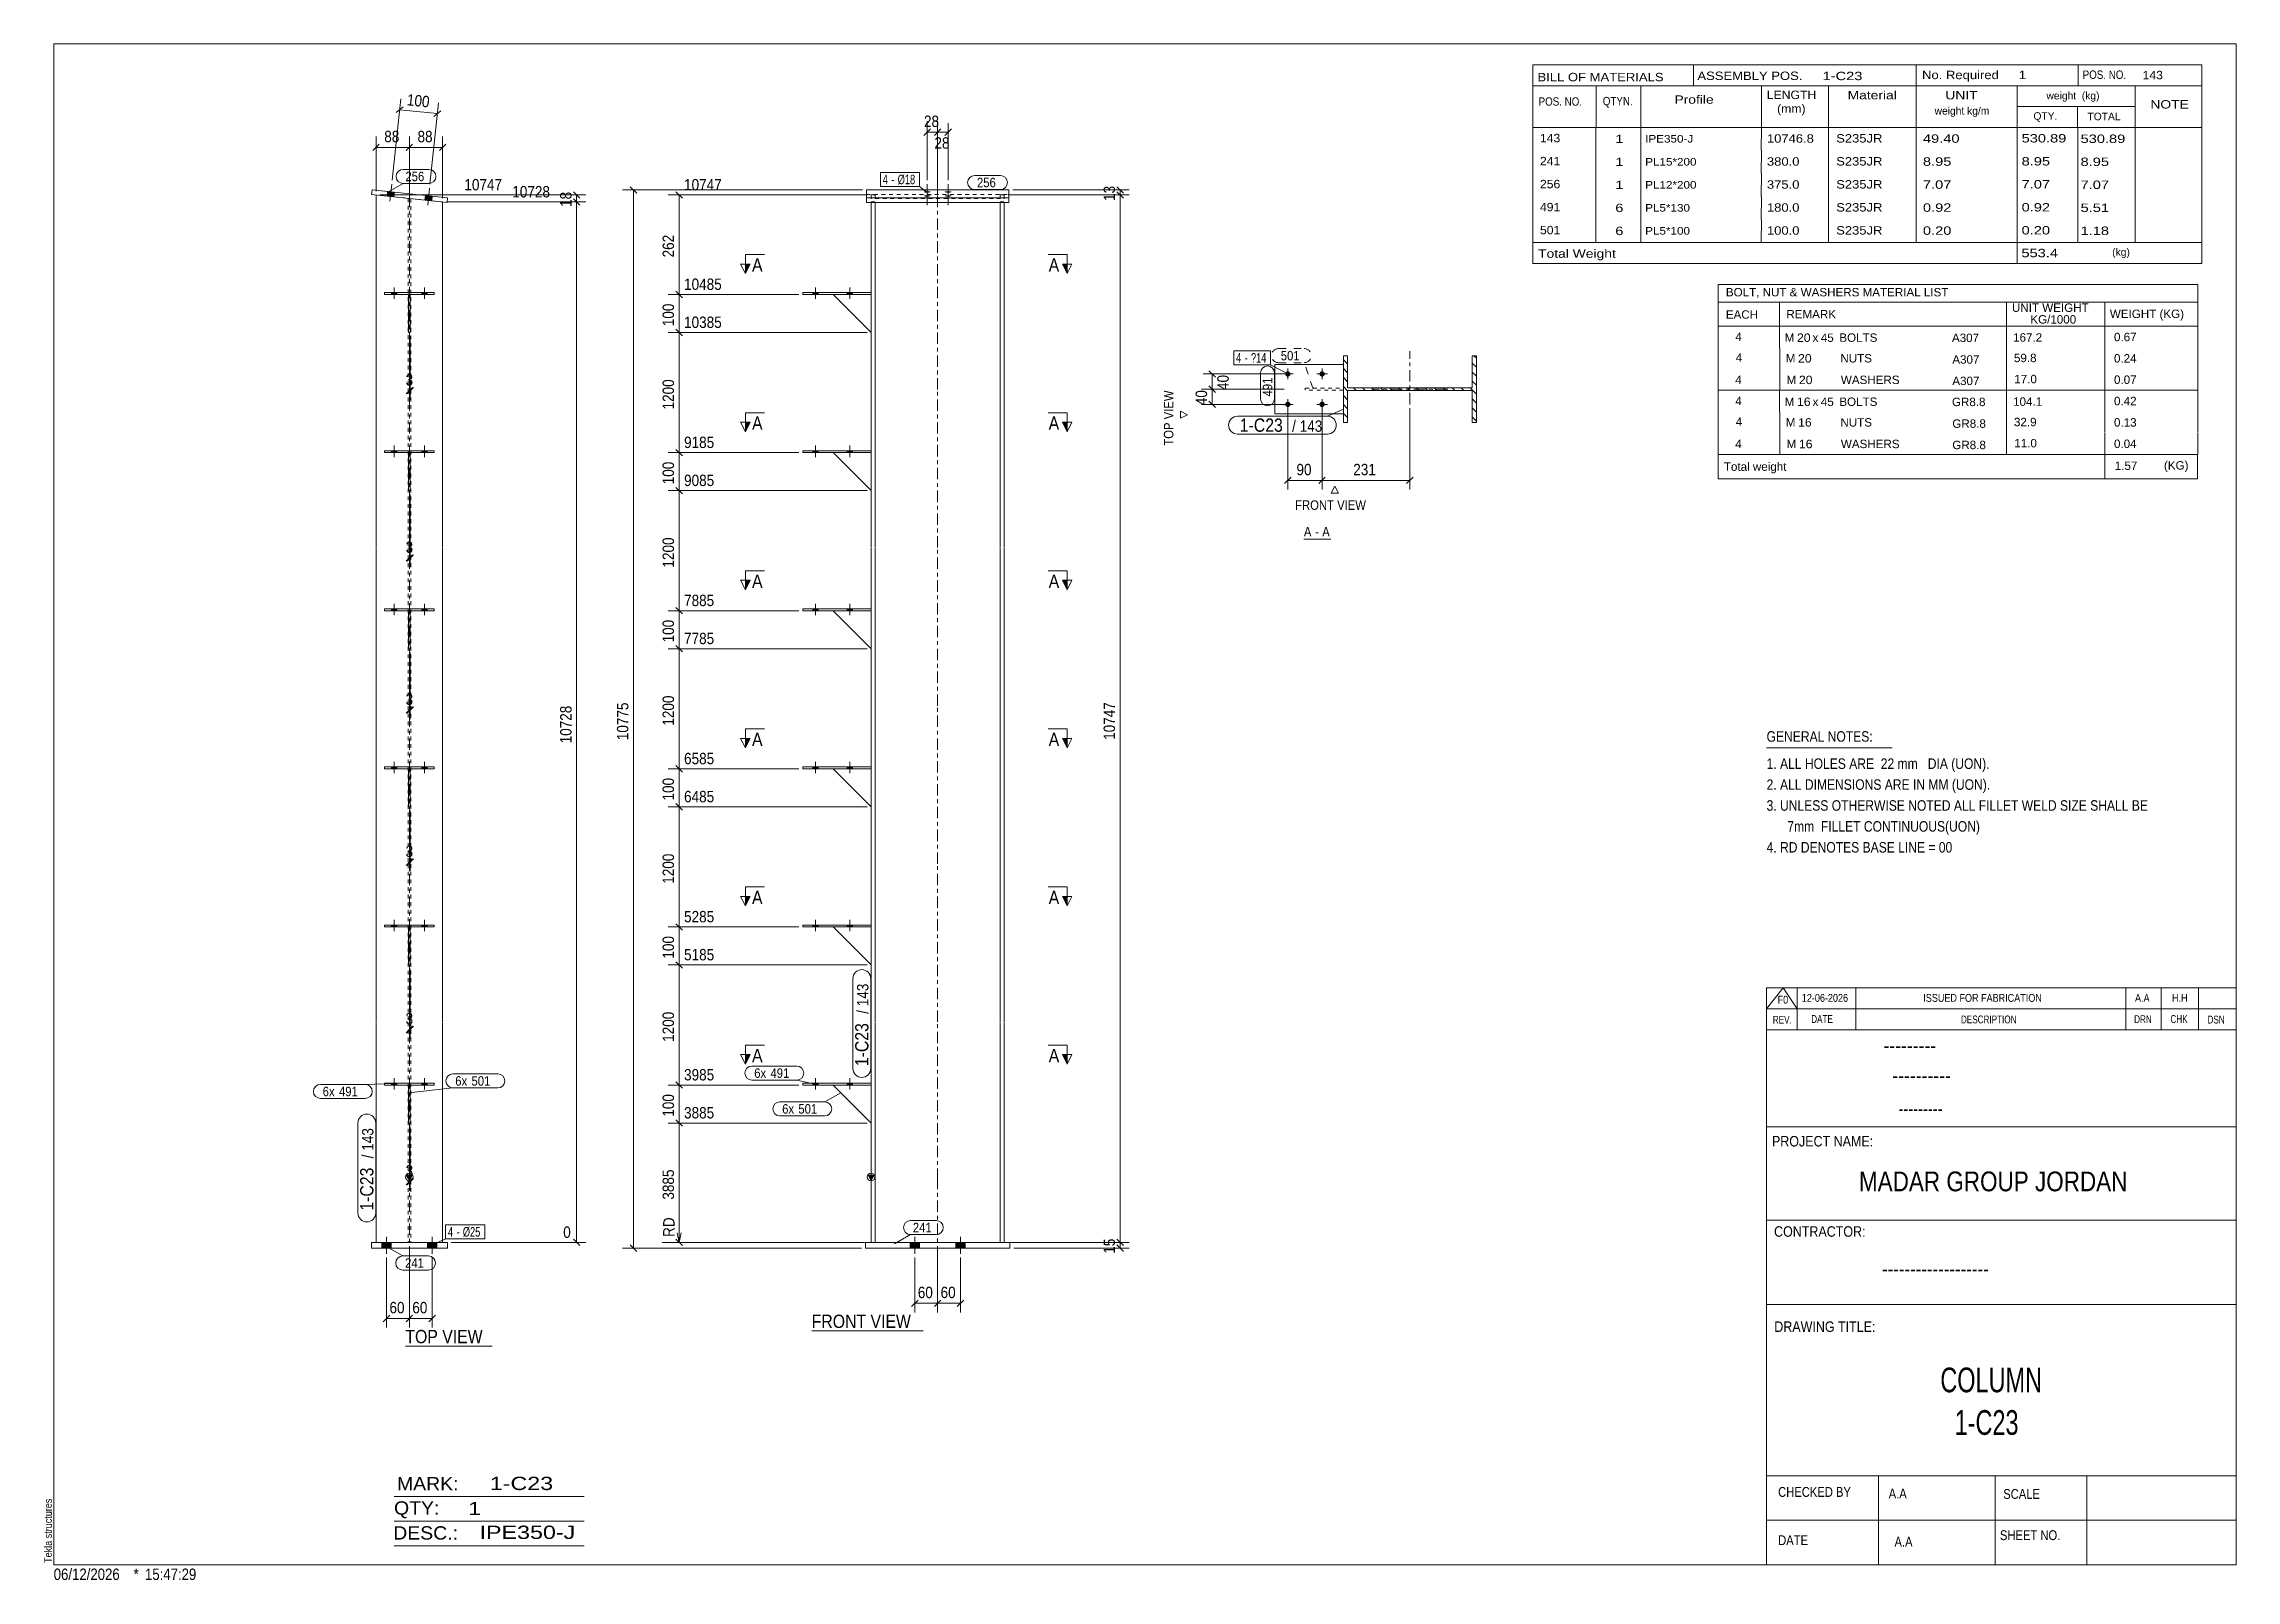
# Model space of a CAD drawing. Header units: millimetres. Extents: x 2 to 579, y 1 to 405.
import ezdxf

# ---------------------------------------------------------------- set-up
doc = ezdxf.new("R2010")
doc.units = ezdxf.units.MM
for name, pattern in [('XKITLINE00', [0]), ('XKITLINE01', [4, 1, -1, 1, -1]), ('XKITLINE02', [4, 2, -2]), ('XKITLINE03', [6, 3, -1, 1, -1])]:
    doc.linetypes.add(name, pattern=pattern)
for name, color, linetype, lineweight in [('Bolt', 3, 'Continuous', 0), ('BoltMark', 7, 'Continuous', 0), ('Dimensions', 7, 'Continuous', 0), ('DrawingSheet', 5, 'Continuous', 0), ('OtherObjectType', 7, 'Continuous', 0), ('Part', 2, 'Continuous', 0), ('PartMark', 7, 'Continuous', 0), ('Section', 6, 'Continuous', 0)]:
    doc.layers.add(name, color=color, linetype=linetype, lineweight=lineweight)
doc.styles.add('@ARIAL_UNICODE_MS_BOLD', font='ARIAL.TTF')
doc.styles.add('ARIAL', font='ARIAL.TTF')
doc.styles.add('ARIAL_NARROW', font='ARIALN.TTF')
doc.styles.add('COMIC_SANS_MS_BOLD', font='COMICBD.TTF')
doc.styles.add('SWIS721_EX_BT', font='ARIAL.TTF')
doc.styles.add('SWISSE', font='ARIAL.TTF')

# ---------------------------------------------------------------- blocks, each defined once
blk = doc.blocks.new('*A1')
at = {"layer": 'Part', "color": 7, "linetype": 'XKITLINE00', "lineweight": 0}
for p, q in [((379.18, 322.3), (378.54, 322.94)), ((345.28, 320.84), (344.18, 321.94)), ((345.28, 318.48), (344.18, 319.58)), ((345.28, 316.12), (344.18, 317.22)), ((379.18, 319.94), (378.08, 321.04)), ((379.18, 317.58), (378.08, 318.68)), ((345.28, 313.76), (344.18, 314.86)), ((345.28, 311.41), (344.18, 312.51)), ((347.56, 313.84), (346.86, 314.54)), ((349.92, 313.84), (349.22, 314.54)), ((352.28, 313.84), (351.58, 314.54)), ((354.64, 313.84), (353.94, 314.54)), ((356.99, 313.84), (356.29, 314.54)), ((359.35, 313.84), (358.65, 314.54)), ((361.71, 313.84), (361.01, 314.54)), ((364.07, 313.84), (363.37, 314.54)), ((366.42, 313.84), (365.72, 314.54)), ((368.78, 313.84), (368.08, 314.54)), ((371.14, 313.84), (370.44, 314.54)), ((373.5, 313.84), (372.8, 314.54)), ((375.85, 313.84), (375.15, 314.54)), ((379.18, 312.87), (377.51, 314.54)), ((379.18, 315.22), (378.08, 316.32)), ((379.18, 310.51), (378.08, 311.61)), ((345.28, 309.05), (344.18, 310.15)), ((345.28, 306.69), (344.18, 307.79)), ((379.18, 308.15), (378.08, 309.25)), ((379.18, 305.8), (378.08, 306.9)), ((344.18, 305.44), (344.18, 305.44)), ((344.18, 305.44), (344.18, 305.44))]:
    blk.add_line(p, q, dxfattribs=at)
blk = doc.blocks.new('*A2')
at = {"layer": 'Bolt'}
for points in [[(234.68, 365.88), (234.64, 365.88), (234.6, 365.88), (234.55, 365.88), (234.51, 365.88), (234.47, 365.88), (234.42, 365.89), (234.38, 365.89), (234.34, 365.89), (234.3, 365.9), (234.27, 365.9), (234.23, 365.91), (234.19, 365.91), (234.16, 365.92), (234.12, 365.92), (234.09, 365.93), (234.06, 365.93), (234.03, 365.94), (234.01, 365.95), (233.98, 365.95), (233.96, 365.96), (233.93, 365.97), (233.91, 365.98), (233.9, 365.99), (233.88, 365.99), (233.87, 366), (233.85, 366.01), (233.85, 366.02), (233.84, 366.03), (233.83, 366.04), (233.83, 366.04), (233.83, 366.05), (233.83, 366.06), (233.83, 366.07), (233.84, 366.08), (233.85, 366.09), (233.85, 366.1), (233.87, 366.11), (233.88, 366.11), (233.9, 366.12), (233.91, 366.13), (233.93, 366.14), (233.96, 366.14), (233.98, 366.15), (234.01, 366.16), (234.03, 366.17), (234.06, 366.17), (234.09, 366.18), (234.12, 366.19), (234.16, 366.19), (234.19, 366.2), (234.23, 366.2), (234.27, 366.21), (234.3, 366.21), (234.34, 366.21), (234.38, 366.22), (234.42, 366.22), (234.47, 366.22), (234.51, 366.23), (234.55, 366.23), (234.6, 366.23), (234.64, 366.23), (234.68, 366.23), (234.73, 366.23), (234.77, 366.23), (234.82, 366.23), (234.86, 366.23), (234.9, 366.23), (234.95, 366.23), (234.99, 366.22), (235.03, 366.22), (235.07, 366.22), (235.11, 366.21), (235.15, 366.21), (235.19, 366.21), (235.23, 366.2), (235.26, 366.2), (235.3, 366.19), (235.33, 366.19), (235.36, 366.18), (235.39, 366.17), (235.42, 366.17), (235.45, 366.16), (235.48, 366.15), (235.5, 366.14), (235.52, 366.14), (235.54, 366.13), (235.56, 366.12), (235.58, 366.11), (235.59, 366.11), (235.6, 366.1), (235.61, 366.09), (235.62, 366.08), (235.62, 366.07), (235.63, 366.06), (235.63, 366.05), (235.63, 366.04), (235.62, 366.04), (235.62, 366.03), (235.61, 366.02), (235.6, 366.01), (235.59, 366), (235.58, 365.99), (235.56, 365.99), (235.54, 365.98), (235.52, 365.97), (235.5, 365.96), (235.48, 365.95), (235.45, 365.95), (235.42, 365.94), (235.39, 365.93), (235.36, 365.93), (235.33, 365.92), (235.3, 365.92), (235.26, 365.91), (235.23, 365.91), (235.19, 365.9), (235.15, 365.9), (235.11, 365.89), (235.07, 365.89), (235.03, 365.89), (234.99, 365.88), (234.95, 365.88), (234.9, 365.88), (234.86, 365.88), (234.82, 365.88), (234.77, 365.88), (234.73, 365.88)], [(234.68, 364.82), (234.64, 364.82), (234.6, 364.83), (234.55, 364.83), (234.51, 364.83), (234.47, 364.83), (234.42, 364.83), (234.38, 364.84), (234.34, 364.84), (234.3, 364.84), (234.27, 364.85), (234.23, 364.85), (234.19, 364.86), (234.16, 364.86), (234.12, 364.87), (234.09, 364.88), (234.06, 364.88), (234.03, 364.89), (234.01, 364.9), (233.98, 364.9), (233.96, 364.91), (233.93, 364.92), (233.91, 364.93), (233.9, 364.94), (233.88, 364.94), (233.87, 364.95), (233.85, 364.96), (233.85, 364.97), (233.84, 364.98), (233.83, 364.99), (233.83, 365), (233.83, 365), (233.83, 365.01), (233.83, 365.02), (233.84, 365.03), (233.85, 365.04), (233.85, 365.05), (233.87, 365.06), (233.88, 365.07), (233.9, 365.07), (233.91, 365.08), (233.93, 365.09), (233.96, 365.1), (233.98, 365.11), (234.01, 365.11), (234.03, 365.12), (234.06, 365.13), (234.09, 365.13), (234.12, 365.14), (234.16, 365.14), (234.19, 365.15), (234.23, 365.16), (234.27, 365.16), (234.3, 365.16), (234.34, 365.17), (234.38, 365.17), (234.42, 365.18), (234.47, 365.18), (234.51, 365.18), (234.55, 365.18), (234.6, 365.18), (234.64, 365.19), (234.68, 365.19), (234.73, 365.19), (234.77, 365.19), (234.82, 365.19), (234.86, 365.18), (234.9, 365.18), (234.95, 365.18), (234.99, 365.18), (235.03, 365.18), (235.07, 365.17), (235.11, 365.17), (235.15, 365.16), (235.19, 365.16), (235.23, 365.16), (235.26, 365.15), (235.3, 365.14), (235.33, 365.14), (235.36, 365.13), (235.39, 365.13), (235.42, 365.12), (235.45, 365.11), (235.48, 365.11), (235.5, 365.1), (235.52, 365.09), (235.54, 365.08), (235.56, 365.07), (235.58, 365.07), (235.59, 365.06), (235.6, 365.05), (235.61, 365.04), (235.62, 365.03), (235.62, 365.02), (235.63, 365.01), (235.63, 365), (235.63, 365), (235.62, 364.99), (235.62, 364.98), (235.61, 364.97), (235.6, 364.96), (235.59, 364.95), (235.58, 364.94), (235.56, 364.94), (235.54, 364.93), (235.52, 364.92), (235.5, 364.91), (235.48, 364.9), (235.45, 364.9), (235.42, 364.89), (235.39, 364.88), (235.36, 364.88), (235.33, 364.87), (235.3, 364.86), (235.26, 364.86), (235.23, 364.85), (235.19, 364.85), (235.15, 364.84), (235.11, 364.84), (235.07, 364.84), (235.03, 364.83), (234.99, 364.83), (234.95, 364.83), (234.9, 364.83), (234.86, 364.83), (234.82, 364.82), (234.77, 364.82), (234.73, 364.82)], [(240.18, 365.88), (240.14, 365.88), (240.1, 365.88), (240.05, 365.88), (240.01, 365.88), (239.97, 365.88), (239.92, 365.89), (239.88, 365.89), (239.84, 365.89), (239.8, 365.9), (239.77, 365.9), (239.73, 365.91), (239.69, 365.91), (239.66, 365.92), (239.62, 365.92), (239.59, 365.93), (239.56, 365.93), (239.53, 365.94), (239.51, 365.95), (239.48, 365.95), (239.46, 365.96), (239.43, 365.97), (239.41, 365.98), (239.4, 365.99), (239.38, 365.99), (239.37, 366), (239.35, 366.01), (239.35, 366.02), (239.34, 366.03), (239.33, 366.04), (239.33, 366.04), (239.33, 366.05), (239.33, 366.06), (239.33, 366.07), (239.34, 366.08), (239.35, 366.09), (239.35, 366.1), (239.37, 366.11), (239.38, 366.11), (239.4, 366.12), (239.41, 366.13), (239.43, 366.14), (239.46, 366.14), (239.48, 366.15), (239.51, 366.16), (239.53, 366.17), (239.56, 366.17), (239.59, 366.18), (239.62, 366.19), (239.66, 366.19), (239.69, 366.2), (239.73, 366.2), (239.77, 366.21), (239.8, 366.21), (239.84, 366.21), (239.88, 366.22), (239.92, 366.22), (239.97, 366.22), (240.01, 366.23), (240.05, 366.23), (240.1, 366.23), (240.14, 366.23), (240.18, 366.23), (240.23, 366.23), (240.27, 366.23), (240.32, 366.23), (240.36, 366.23), (240.4, 366.23), (240.45, 366.23), (240.49, 366.22), (240.53, 366.22), (240.57, 366.22), (240.61, 366.21), (240.65, 366.21), (240.69, 366.21), (240.73, 366.2), (240.76, 366.2), (240.8, 366.19), (240.83, 366.19), (240.86, 366.18), (240.89, 366.17), (240.92, 366.17), (240.95, 366.16), (240.98, 366.15), (241, 366.14), (241.02, 366.14), (241.04, 366.13), (241.06, 366.12), (241.08, 366.11), (241.09, 366.11), (241.1, 366.1), (241.11, 366.09), (241.12, 366.08), (241.12, 366.07), (241.13, 366.06), (241.13, 366.05), (241.13, 366.04), (241.12, 366.04), (241.12, 366.03), (241.11, 366.02), (241.1, 366.01), (241.09, 366), (241.08, 365.99), (241.06, 365.99), (241.04, 365.98), (241.02, 365.97), (241, 365.96), (240.98, 365.95), (240.95, 365.95), (240.92, 365.94), (240.89, 365.93), (240.86, 365.93), (240.83, 365.92), (240.8, 365.92), (240.76, 365.91), (240.73, 365.91), (240.69, 365.9), (240.65, 365.9), (240.61, 365.89), (240.57, 365.89), (240.53, 365.89), (240.49, 365.88), (240.45, 365.88), (240.4, 365.88), (240.36, 365.88), (240.32, 365.88), (240.27, 365.88), (240.23, 365.88)], [(240.18, 364.82), (240.14, 364.82), (240.1, 364.83), (240.05, 364.83), (240.01, 364.83), (239.97, 364.83), (239.92, 364.83), (239.88, 364.84), (239.84, 364.84), (239.8, 364.84), (239.77, 364.85), (239.73, 364.85), (239.69, 364.86), (239.66, 364.86), (239.62, 364.87), (239.59, 364.88), (239.56, 364.88), (239.53, 364.89), (239.51, 364.9), (239.48, 364.9), (239.46, 364.91), (239.43, 364.92), (239.41, 364.93), (239.4, 364.94), (239.38, 364.94), (239.37, 364.95), (239.35, 364.96), (239.35, 364.97), (239.34, 364.98), (239.33, 364.99), (239.33, 365), (239.33, 365), (239.33, 365.01), (239.33, 365.02), (239.34, 365.03), (239.35, 365.04), (239.35, 365.05), (239.37, 365.06), (239.38, 365.07), (239.4, 365.07), (239.41, 365.08), (239.43, 365.09), (239.46, 365.1), (239.48, 365.11), (239.51, 365.11), (239.53, 365.12), (239.56, 365.13), (239.59, 365.13), (239.62, 365.14), (239.66, 365.14), (239.69, 365.15), (239.73, 365.16), (239.77, 365.16), (239.8, 365.16), (239.84, 365.17), (239.88, 365.17), (239.92, 365.18), (239.97, 365.18), (240.01, 365.18), (240.05, 365.18), (240.1, 365.18), (240.14, 365.19), (240.18, 365.19), (240.23, 365.19), (240.27, 365.19), (240.32, 365.19), (240.36, 365.18), (240.4, 365.18), (240.45, 365.18), (240.49, 365.18), (240.53, 365.18), (240.57, 365.17), (240.61, 365.17), (240.65, 365.16), (240.69, 365.16), (240.73, 365.16), (240.76, 365.15), (240.8, 365.14), (240.83, 365.14), (240.86, 365.13), (240.89, 365.13), (240.92, 365.12), (240.95, 365.11), (240.98, 365.11), (241, 365.1), (241.02, 365.09), (241.04, 365.08), (241.06, 365.07), (241.08, 365.07), (241.09, 365.06), (241.1, 365.05), (241.11, 365.04), (241.12, 365.03), (241.12, 365.02), (241.13, 365.01), (241.13, 365), (241.13, 365), (241.12, 364.99), (241.12, 364.98), (241.11, 364.97), (241.1, 364.96), (241.09, 364.95), (241.08, 364.94), (241.06, 364.94), (241.04, 364.93), (241.02, 364.92), (241, 364.91), (240.98, 364.9), (240.95, 364.9), (240.92, 364.89), (240.89, 364.88), (240.86, 364.88), (240.83, 364.87), (240.8, 364.86), (240.76, 364.86), (240.73, 364.85), (240.69, 364.85), (240.65, 364.84), (240.61, 364.84), (240.57, 364.84), (240.53, 364.83), (240.49, 364.83), (240.45, 364.83), (240.4, 364.83), (240.36, 364.83), (240.32, 364.82), (240.27, 364.82), (240.23, 364.82)]]:
    blk.add_hatch(color=3, dxfattribs=at).paths.add_polyline_path(points, flags=17)
at = {"layer": 'Bolt', "color": 3, "linetype": 'XKITLINE00', "lineweight": 0}
for p, q in [((234.73, 368.12), (234.73, 363.64)), ((234.73, 367.07), (234.73, 362.59)), ((240.23, 368.12), (240.23, 363.64)), ((240.23, 367.07), (240.23, 362.59))]:
    blk.add_line(p, q, dxfattribs=at)
blk = doc.blocks.new('*A3')
at = {"layer": 'Bolt'}
for points in [[(232.73, 89.78), (232.73, 88.28), (230.23, 88.28), (230.23, 89.78)], [(232.73, 89.78), (232.73, 88.28), (230.23, 88.28), (230.23, 89.78)], [(244.73, 89.78), (244.73, 88.28), (242.23, 88.28), (242.23, 89.78)], [(244.73, 89.78), (244.73, 88.28), (242.23, 88.28), (242.23, 89.78)]]:
    blk.add_hatch(color=3, dxfattribs=at).paths.add_polyline_path(points, flags=17)
at = {"layer": 'Bolt', "color": 3, "linetype": 'XKITLINE00', "lineweight": 0}
for p, q in [((230.23, 89.78), (230.23, 88.28)), ((230.23, 89.78), (230.23, 88.28)), ((231.48, 91.28), (231.48, 86.78)), ((231.48, 91.28), (231.48, 86.78)), ((232.73, 89.78), (232.73, 88.28)), ((232.73, 89.78), (232.73, 88.28)), ((242.23, 89.78), (242.23, 88.28)), ((242.23, 89.78), (242.23, 88.28)), ((243.48, 91.28), (243.48, 86.78)), ((243.48, 91.28), (243.48, 86.78)), ((244.73, 89.78), (244.73, 88.28)), ((244.73, 89.78), (244.73, 88.28))]:
    blk.add_line(p, q, dxfattribs=at)
blk = doc.blocks.new('*A4')
at = {"layer": 'Bolt'}
for points in [[(204.68, 131.18), (204.68, 131.68), (206.08, 131.68), (206.08, 131.18)], [(204.68, 131.18), (204.68, 131.68), (206.08, 131.68), (206.08, 131.18)], [(213.68, 131.18), (213.68, 131.68), (215.08, 131.68), (215.08, 131.18)], [(213.68, 131.18), (213.68, 131.68), (215.08, 131.68), (215.08, 131.18)]]:
    blk.add_hatch(color=3, dxfattribs=at).paths.add_polyline_path(points, flags=17)
at = {"layer": 'Bolt', "color": 3, "linetype": 'XKITLINE00', "lineweight": 0}
for p, q in [((205.38, 130.02), (205.38, 133.02)), ((205.38, 130.02), (205.38, 133.02)), ((214.38, 130.02), (214.38, 133.02)), ((214.38, 130.02), (214.38, 133.02)), ((204.68, 131.18), (204.68, 131.68)), ((204.68, 131.18), (204.68, 131.68)), ((206.08, 131.18), (206.08, 131.68)), ((206.08, 131.18), (206.08, 131.68)), ((213.68, 131.18), (213.68, 131.68)), ((213.68, 131.18), (213.68, 131.68)), ((215.08, 131.18), (215.08, 131.68)), ((215.08, 131.18), (215.08, 131.68))]:
    blk.add_line(p, q, dxfattribs=at)
blk = doc.blocks.new('*A5')
at = {"layer": 'Bolt'}
for points in [[(204.68, 172.76), (204.68, 173.26), (206.08, 173.26), (206.08, 172.76)], [(204.68, 172.76), (204.68, 173.26), (206.08, 173.26), (206.08, 172.76)], [(213.68, 172.76), (213.68, 173.26), (215.08, 173.26), (215.08, 172.76)], [(213.68, 172.76), (213.68, 173.26), (215.08, 173.26), (215.08, 172.76)]]:
    blk.add_hatch(color=3, dxfattribs=at).paths.add_polyline_path(points, flags=17)
at = {"layer": 'Bolt', "color": 3, "linetype": 'XKITLINE00', "lineweight": 0}
for p, q in [((204.68, 172.76), (204.68, 173.26)), ((204.68, 172.76), (204.68, 173.26)), ((205.38, 171.6), (205.38, 174.6)), ((205.38, 171.6), (205.38, 174.6)), ((206.08, 172.76), (206.08, 173.26)), ((206.08, 172.76), (206.08, 173.26)), ((213.68, 172.76), (213.68, 173.26)), ((213.68, 172.76), (213.68, 173.26)), ((214.38, 171.6), (214.38, 174.6)), ((214.38, 171.6), (214.38, 174.6)), ((215.08, 172.76), (215.08, 173.26)), ((215.08, 172.76), (215.08, 173.26))]:
    blk.add_line(p, q, dxfattribs=at)
blk = doc.blocks.new('*A6')
at = {"layer": 'Bolt'}
for points in [[(204.68, 214.34), (204.68, 214.84), (206.08, 214.84), (206.08, 214.34)], [(204.68, 214.34), (204.68, 214.84), (206.08, 214.84), (206.08, 214.34)], [(213.68, 214.34), (213.68, 214.84), (215.08, 214.84), (215.08, 214.34)], [(213.68, 214.34), (213.68, 214.84), (215.08, 214.84), (215.08, 214.34)]]:
    blk.add_hatch(color=3, dxfattribs=at).paths.add_polyline_path(points, flags=17)
at = {"layer": 'Bolt', "color": 3, "linetype": 'XKITLINE00', "lineweight": 0}
for p, q in [((204.68, 214.34), (204.68, 214.84)), ((204.68, 214.34), (204.68, 214.84)), ((205.38, 213.18), (205.38, 216.18)), ((205.38, 213.18), (205.38, 216.18)), ((206.08, 214.34), (206.08, 214.84)), ((206.08, 214.34), (206.08, 214.84)), ((213.68, 214.34), (213.68, 214.84)), ((213.68, 214.34), (213.68, 214.84)), ((214.38, 213.18), (214.38, 216.18)), ((214.38, 213.18), (214.38, 216.18)), ((215.08, 214.34), (215.08, 214.84)), ((215.08, 214.34), (215.08, 214.84))]:
    blk.add_line(p, q, dxfattribs=at)
blk = doc.blocks.new('*A7')
at = {"layer": 'Bolt'}
for points in [[(204.68, 255.92), (204.68, 256.42), (206.08, 256.42), (206.08, 255.92)], [(204.68, 255.92), (204.68, 256.42), (206.08, 256.42), (206.08, 255.92)], [(213.68, 255.92), (213.68, 256.42), (215.08, 256.42), (215.08, 255.92)], [(213.68, 255.92), (213.68, 256.42), (215.08, 256.42), (215.08, 255.92)]]:
    blk.add_hatch(color=3, dxfattribs=at).paths.add_polyline_path(points, flags=17)
at = {"layer": 'Bolt', "color": 3, "linetype": 'XKITLINE00', "lineweight": 0}
for p, q in [((204.68, 255.92), (204.68, 256.42)), ((204.68, 255.92), (204.68, 256.42)), ((205.38, 254.76), (205.38, 257.76)), ((205.38, 254.76), (205.38, 257.76)), ((206.08, 255.92), (206.08, 256.42)), ((206.08, 255.92), (206.08, 256.42)), ((213.68, 255.92), (213.68, 256.42)), ((213.68, 255.92), (213.68, 256.42)), ((214.38, 254.76), (214.38, 257.76)), ((214.38, 254.76), (214.38, 257.76)), ((215.08, 255.92), (215.08, 256.42)), ((215.08, 255.92), (215.08, 256.42))]:
    blk.add_line(p, q, dxfattribs=at)
blk = doc.blocks.new('*A8')
at = {"layer": 'Bolt'}
for points in [[(204.68, 297.5), (204.68, 298), (206.08, 298), (206.08, 297.5)], [(204.68, 297.5), (204.68, 298), (206.08, 298), (206.08, 297.5)], [(213.68, 297.5), (213.68, 298), (215.08, 298), (215.08, 297.5)], [(213.68, 297.5), (213.68, 298), (215.08, 298), (215.08, 297.5)]]:
    blk.add_hatch(color=3, dxfattribs=at).paths.add_polyline_path(points, flags=17)
at = {"layer": 'Bolt', "color": 3, "linetype": 'XKITLINE00', "lineweight": 0}
for p, q in [((204.68, 297.5), (204.68, 298)), ((204.68, 297.5), (204.68, 298)), ((205.38, 296.34), (205.38, 299.34)), ((205.38, 296.34), (205.38, 299.34)), ((206.08, 297.5), (206.08, 298)), ((206.08, 297.5), (206.08, 298)), ((213.68, 297.5), (213.68, 298)), ((213.68, 297.5), (213.68, 298)), ((214.38, 296.34), (214.38, 299.34)), ((214.38, 296.34), (214.38, 299.34)), ((215.08, 297.5), (215.08, 298)), ((215.08, 297.5), (215.08, 298))]:
    blk.add_line(p, q, dxfattribs=at)
blk = doc.blocks.new('*A9')
at = {"layer": 'Bolt'}
for points in [[(204.68, 339.08), (204.68, 339.58), (206.08, 339.58), (206.08, 339.08)], [(204.68, 339.08), (204.68, 339.58), (206.08, 339.58), (206.08, 339.08)], [(213.68, 339.08), (213.68, 339.58), (215.08, 339.58), (215.08, 339.08)], [(213.68, 339.08), (213.68, 339.58), (215.08, 339.58), (215.08, 339.08)]]:
    blk.add_hatch(color=3, dxfattribs=at).paths.add_polyline_path(points, flags=17)
at = {"layer": 'Bolt', "color": 3, "linetype": 'XKITLINE00', "lineweight": 0}
for p, q in [((205.38, 337.92), (205.38, 340.92)), ((205.38, 337.92), (205.38, 340.92)), ((214.38, 337.92), (214.38, 340.92)), ((214.38, 337.92), (214.38, 340.92)), ((204.68, 339.08), (204.68, 339.58)), ((204.68, 339.08), (204.68, 339.58)), ((206.08, 339.08), (206.08, 339.58)), ((206.08, 339.08), (206.08, 339.58)), ((213.68, 339.08), (213.68, 339.58)), ((213.68, 339.08), (213.68, 339.58)), ((215.08, 339.08), (215.08, 339.58)), ((215.08, 339.08), (215.08, 339.58))]:
    blk.add_line(p, q, dxfattribs=at)
blk = doc.blocks.new('*A10')
at = {"layer": 'Part'}
blk.add_hatch(color=2, dxfattribs=at).paths.add_polyline_path([(219.18, 107.49), (220.78, 107.49), (219.98, 106.09)], flags=17)
at = {"layer": 'Part', "color": 7, "linetype": 'XKITLINE03', "lineweight": 0}
for p, q in [((237.48, 314.08), (237.48, 374.34)), ((237.48, 272.5), (237.48, 313.98)), ((237.48, 230.92), (237.48, 272.4)), ((237.48, 189.34), (237.48, 230.82)), ((237.48, 147.76), (237.48, 189.24)), ((237.48, 106.18), (237.48, 147.66)), ((237.48, 79.78), (237.48, 106.08))]:
    blk.add_line(p, q, dxfattribs=at)
at = {"layer": 'Part', "color": 7, "linetype": 'XKITLINE01', "lineweight": 0}
for p, q in [((219.98, 365.26), (219.98, 363.29)), ((219.98, 365.26), (221.08, 365.26)), ((219.98, 363.41), (221.08, 363.41)), ((221.08, 365.26), (221.08, 363.29)), ((221.08, 364.37), (253.88, 364.37)), ((221.08, 364.3), (253.88, 364.3)), ((253.88, 365.26), (253.88, 363.29)), ((253.88, 365.26), (254.98, 365.26)), ((253.88, 363.41), (254.98, 363.41)), ((254.98, 365.26), (254.98, 363.29)), ((254.98, 89.78), (219.98, 89.78))]:
    blk.add_line(p, q, dxfattribs=at)
at = {"layer": 'Part', "color": 2, "linetype": 'XKITLINE00', "lineweight": 0}
for p, q in [((219.98, 363.29), (219.98, 314.08)), ((221.08, 363.29), (221.08, 314.08)), ((253.88, 363.29), (253.88, 314.08)), ((254.98, 363.29), (254.98, 314.08)), ((219.98, 313.98), (219.98, 272.5)), ((221.08, 313.98), (221.08, 272.5)), ((253.88, 313.98), (253.88, 272.5)), ((254.98, 313.98), (254.98, 272.5)), ((219.98, 272.4), (219.98, 230.92)), ((221.08, 272.4), (221.08, 230.92)), ((253.88, 272.4), (253.88, 230.92)), ((254.98, 272.4), (254.98, 230.92)), ((219.98, 230.82), (219.98, 189.34)), ((221.08, 230.82), (221.08, 189.34)), ((253.88, 230.82), (253.88, 189.34)), ((254.98, 230.82), (254.98, 189.34)), ((219.98, 189.24), (219.98, 147.76)), ((221.08, 189.24), (221.08, 147.76)), ((253.88, 189.24), (253.88, 147.76)), ((254.98, 189.24), (254.98, 147.76)), ((219.98, 147.66), (219.98, 106.18)), ((221.08, 147.66), (221.08, 106.18)), ((253.88, 147.66), (253.88, 106.18)), ((254.98, 147.66), (254.98, 106.18)), ((219.98, 106.09), (219.18, 107.49)), ((219.18, 107.49), (220.78, 107.49)), ((220.78, 107.49), (219.98, 106.09)), ((219.98, 106.08), (219.98, 89.78)), ((221.08, 106.08), (221.08, 89.78)), ((253.88, 106.08), (253.88, 89.78)), ((254.98, 106.08), (254.98, 89.78))]:
    blk.add_line(p, q, dxfattribs=at)
blk.add_circle((219.98, 106.99), 1, dxfattribs=at)
blk = doc.blocks.new('*A11')
at = {"layer": 'Part', "color": 2, "linetype": 'XKITLINE00', "lineweight": 0}
for p, q in [((218.73, 363.29), (218.73, 366.58)), ((256.23, 366.58), (218.73, 366.58)), ((218.73, 364.48), (256.23, 364.48)), ((256.23, 363.29), (218.73, 363.29)), ((256.23, 366.58), (256.23, 363.29))]:
    blk.add_line(p, q, dxfattribs=at)
at = {"layer": 'Part', "color": 7, "linetype": 'XKITLINE01', "lineweight": 0}
blk.add_line((218.73, 365.38), (256.23, 365.38), dxfattribs=at)
blk = doc.blocks.new('*A12')
at = {"layer": 'Part', "color": 2, "linetype": 'XKITLINE00', "lineweight": 0}
for p, q in [((256.48, 89.78), (218.48, 89.78)), ((218.48, 89.78), (218.48, 88.28)), ((256.48, 88.28), (218.48, 88.28)), ((256.48, 89.78), (256.48, 88.28))]:
    blk.add_line(p, q, dxfattribs=at)
blk = doc.blocks.new('*A13')
at = {"layer": 'Part', "color": 2, "linetype": 'XKITLINE00', "lineweight": 0}
blk.add_line((209.98, 131.18), (219.98, 121.18), dxfattribs=at)
at = {"layer": 'Part', "color": 7, "linetype": 'XKITLINE01', "lineweight": 0}
for p, q in [((219.98, 131.18), (209.98, 131.18)), ((219.98, 121.18), (219.98, 131.18))]:
    blk.add_line(p, q, dxfattribs=at)
blk = doc.blocks.new('*A14')
at = {"layer": 'Part', "color": 2, "linetype": 'XKITLINE00', "lineweight": 0}
for p, q in [((219.98, 131.68), (201.98, 131.68)), ((201.98, 131.68), (201.98, 131.18)), ((219.98, 131.18), (201.98, 131.18))]:
    blk.add_line(p, q, dxfattribs=at)
at = {"layer": 'Part', "color": 7, "linetype": 'XKITLINE01', "lineweight": 0}
blk.add_line((219.98, 131.68), (219.98, 131.18), dxfattribs=at)
blk = doc.blocks.new('*A15')
at = {"layer": 'Part', "color": 2, "linetype": 'XKITLINE00', "lineweight": 0}
for p, q in [((219.98, 173.26), (201.98, 173.26)), ((201.98, 173.26), (201.98, 172.76)), ((219.98, 172.76), (201.98, 172.76))]:
    blk.add_line(p, q, dxfattribs=at)
at = {"layer": 'Part', "color": 7, "linetype": 'XKITLINE01', "lineweight": 0}
blk.add_line((219.98, 173.26), (219.98, 172.76), dxfattribs=at)
blk = doc.blocks.new('*A16')
at = {"layer": 'Part', "color": 2, "linetype": 'XKITLINE00', "lineweight": 0}
blk.add_line((209.98, 172.76), (219.98, 162.76), dxfattribs=at)
at = {"layer": 'Part', "color": 7, "linetype": 'XKITLINE01', "lineweight": 0}
for p, q in [((219.98, 172.76), (209.98, 172.76)), ((219.98, 162.76), (219.98, 172.76))]:
    blk.add_line(p, q, dxfattribs=at)
blk = doc.blocks.new('*A17')
at = {"layer": 'Part', "color": 2, "linetype": 'XKITLINE00', "lineweight": 0}
for p, q in [((219.98, 214.84), (201.98, 214.84)), ((201.98, 214.84), (201.98, 214.34)), ((219.98, 214.34), (201.98, 214.34))]:
    blk.add_line(p, q, dxfattribs=at)
at = {"layer": 'Part', "color": 7, "linetype": 'XKITLINE01', "lineweight": 0}
blk.add_line((219.98, 214.84), (219.98, 214.34), dxfattribs=at)
blk = doc.blocks.new('*A18')
at = {"layer": 'Part', "color": 2, "linetype": 'XKITLINE00', "lineweight": 0}
blk.add_line((209.98, 214.34), (219.98, 204.34), dxfattribs=at)
at = {"layer": 'Part', "color": 7, "linetype": 'XKITLINE01', "lineweight": 0}
for p, q in [((219.98, 214.34), (209.98, 214.34)), ((219.98, 204.34), (219.98, 214.34))]:
    blk.add_line(p, q, dxfattribs=at)
blk = doc.blocks.new('*A19')
at = {"layer": 'Part', "color": 2, "linetype": 'XKITLINE00', "lineweight": 0}
for p, q in [((219.98, 256.42), (201.98, 256.42)), ((201.98, 256.42), (201.98, 255.92)), ((219.98, 255.92), (201.98, 255.92))]:
    blk.add_line(p, q, dxfattribs=at)
at = {"layer": 'Part', "color": 7, "linetype": 'XKITLINE01', "lineweight": 0}
blk.add_line((219.98, 256.42), (219.98, 255.92), dxfattribs=at)
blk = doc.blocks.new('*A20')
at = {"layer": 'Part', "color": 2, "linetype": 'XKITLINE00', "lineweight": 0}
blk.add_line((209.98, 255.92), (219.98, 245.92), dxfattribs=at)
at = {"layer": 'Part', "color": 7, "linetype": 'XKITLINE01', "lineweight": 0}
for p, q in [((219.98, 255.92), (209.98, 255.92)), ((219.98, 245.92), (219.98, 255.92))]:
    blk.add_line(p, q, dxfattribs=at)
blk = doc.blocks.new('*A21')
at = {"layer": 'Part', "color": 2, "linetype": 'XKITLINE00', "lineweight": 0}
for p, q in [((219.98, 298), (201.98, 298)), ((201.98, 298), (201.98, 297.5)), ((219.98, 297.5), (201.98, 297.5))]:
    blk.add_line(p, q, dxfattribs=at)
at = {"layer": 'Part', "color": 7, "linetype": 'XKITLINE01', "lineweight": 0}
blk.add_line((219.98, 298), (219.98, 297.5), dxfattribs=at)
blk = doc.blocks.new('*A22')
at = {"layer": 'Part', "color": 2, "linetype": 'XKITLINE00', "lineweight": 0}
blk.add_line((209.98, 297.5), (219.98, 287.5), dxfattribs=at)
at = {"layer": 'Part', "color": 7, "linetype": 'XKITLINE01', "lineweight": 0}
for p, q in [((219.98, 297.5), (209.98, 297.5)), ((219.98, 287.5), (219.98, 297.5))]:
    blk.add_line(p, q, dxfattribs=at)
blk = doc.blocks.new('*A23')
at = {"layer": 'Part', "color": 2, "linetype": 'XKITLINE00', "lineweight": 0}
for p, q in [((219.98, 339.58), (201.98, 339.58)), ((201.98, 339.58), (201.98, 339.08)), ((219.98, 339.08), (201.98, 339.08))]:
    blk.add_line(p, q, dxfattribs=at)
at = {"layer": 'Part', "color": 7, "linetype": 'XKITLINE01', "lineweight": 0}
blk.add_line((219.98, 339.58), (219.98, 339.08), dxfattribs=at)
blk = doc.blocks.new('*A24')
at = {"layer": 'Part', "color": 2, "linetype": 'XKITLINE00', "lineweight": 0}
blk.add_line((209.98, 339.08), (219.98, 329.08), dxfattribs=at)
at = {"layer": 'Part', "color": 7, "linetype": 'XKITLINE01', "lineweight": 0}
for p, q in [((219.98, 339.08), (209.98, 339.08)), ((219.98, 329.08), (219.98, 339.08))]:
    blk.add_line(p, q, dxfattribs=at)
blk = doc.blocks.new('*A25')
at = {"layer": 'Bolt'}
for points in [[(94.58, 365.96), (94.45, 364.77), (92.66, 364.95), (92.79, 366.15)], [(94.58, 365.96), (94.45, 364.77), (92.66, 364.95), (92.79, 366.15)], [(104.52, 364.91), (104.4, 363.72), (102.61, 363.91), (102.73, 365.1)], [(104.52, 364.91), (104.4, 363.72), (102.61, 363.91), (102.73, 365.1)]]:
    blk.add_hatch(color=3, dxfattribs=at).paths.add_polyline_path(points, flags=17)
at = {"layer": 'Bolt', "color": 3, "linetype": 'XKITLINE00', "lineweight": 0}
for p, q in [((92.79, 366.15), (92.66, 364.95)), ((92.79, 366.15), (92.66, 364.95)), ((93.9, 368.12), (93.43, 363.64)), ((93.9, 368.12), (93.43, 363.64)), ((94.58, 365.96), (94.45, 364.77)), ((94.58, 365.96), (94.45, 364.77)), ((102.73, 365.1), (102.61, 363.91)), ((102.73, 365.1), (102.61, 363.91)), ((103.84, 367.07), (103.37, 362.59)), ((103.84, 367.07), (103.37, 362.59)), ((104.52, 364.91), (104.4, 363.72)), ((104.52, 364.91), (104.4, 363.72))]:
    blk.add_line(p, q, dxfattribs=at)
blk = doc.blocks.new('*A26')
at = {"layer": 'Bolt'}
for points in [[(93.78, 89.78), (93.78, 88.28), (91.28, 88.28), (91.28, 89.78)], [(93.78, 89.78), (93.78, 88.28), (91.28, 88.28), (91.28, 89.78)], [(105.78, 89.78), (105.78, 88.28), (103.28, 88.28), (103.28, 89.78)], [(105.78, 89.78), (105.78, 88.28), (103.28, 88.28), (103.28, 89.78)]]:
    blk.add_hatch(color=3, dxfattribs=at).paths.add_polyline_path(points, flags=17)
at = {"layer": 'Bolt', "color": 3, "linetype": 'XKITLINE00', "lineweight": 0}
for p, q in [((91.28, 89.78), (91.28, 88.28)), ((91.28, 89.78), (91.28, 88.28)), ((92.53, 91.28), (92.53, 86.78)), ((92.53, 91.28), (92.53, 86.78)), ((93.78, 89.78), (93.78, 88.28)), ((93.78, 89.78), (93.78, 88.28)), ((103.28, 89.78), (103.28, 88.28)), ((103.28, 89.78), (103.28, 88.28)), ((104.53, 91.28), (104.53, 86.78)), ((104.53, 91.28), (104.53, 86.78)), ((105.78, 89.78), (105.78, 88.28)), ((105.78, 89.78), (105.78, 88.28))]:
    blk.add_line(p, q, dxfattribs=at)
blk = doc.blocks.new('*A27')
at = {"layer": 'Bolt'}
for points in [[(95.23, 131.68), (95.23, 131.18), (93.83, 131.18), (93.83, 131.68)], [(95.23, 131.68), (95.23, 131.18), (93.83, 131.18), (93.83, 131.68)], [(103.23, 131.68), (103.23, 131.18), (101.83, 131.18), (101.83, 131.68)], [(103.23, 131.68), (103.23, 131.18), (101.83, 131.18), (101.83, 131.68)]]:
    blk.add_hatch(color=3, dxfattribs=at).paths.add_polyline_path(points, flags=17)
at = {"layer": 'Bolt', "color": 3, "linetype": 'XKITLINE00', "lineweight": 0}
for p, q in [((94.53, 130.02), (94.53, 133.02)), ((94.53, 130.02), (94.53, 133.02)), ((102.53, 130.02), (102.53, 133.02)), ((102.53, 130.02), (102.53, 133.02)), ((93.83, 131.18), (93.83, 131.68)), ((93.83, 131.18), (93.83, 131.68)), ((95.23, 131.18), (95.23, 131.68)), ((95.23, 131.18), (95.23, 131.68)), ((101.83, 131.18), (101.83, 131.68)), ((101.83, 131.18), (101.83, 131.68)), ((103.23, 131.18), (103.23, 131.68)), ((103.23, 131.18), (103.23, 131.68))]:
    blk.add_line(p, q, dxfattribs=at)
blk = doc.blocks.new('*A28')
at = {"layer": 'Bolt'}
for points in [[(95.23, 173.26), (95.23, 172.76), (93.83, 172.76), (93.83, 173.26)], [(95.23, 173.26), (95.23, 172.76), (93.83, 172.76), (93.83, 173.26)], [(103.23, 173.26), (103.23, 172.76), (101.83, 172.76), (101.83, 173.26)], [(103.23, 173.26), (103.23, 172.76), (101.83, 172.76), (101.83, 173.26)]]:
    blk.add_hatch(color=3, dxfattribs=at).paths.add_polyline_path(points, flags=17)
at = {"layer": 'Bolt', "color": 3, "linetype": 'XKITLINE00', "lineweight": 0}
for p, q in [((93.83, 172.76), (93.83, 173.26)), ((93.83, 172.76), (93.83, 173.26)), ((94.53, 171.6), (94.53, 174.6)), ((94.53, 171.6), (94.53, 174.6)), ((95.23, 172.76), (95.23, 173.26)), ((95.23, 172.76), (95.23, 173.26)), ((101.83, 172.76), (101.83, 173.26)), ((101.83, 172.76), (101.83, 173.26)), ((102.53, 171.6), (102.53, 174.6)), ((102.53, 171.6), (102.53, 174.6)), ((103.23, 172.76), (103.23, 173.26)), ((103.23, 172.76), (103.23, 173.26))]:
    blk.add_line(p, q, dxfattribs=at)
blk = doc.blocks.new('*A29')
at = {"layer": 'Bolt'}
for points in [[(95.23, 214.84), (95.23, 214.34), (93.83, 214.34), (93.83, 214.84)], [(95.23, 214.84), (95.23, 214.34), (93.83, 214.34), (93.83, 214.84)], [(103.23, 214.84), (103.23, 214.34), (101.83, 214.34), (101.83, 214.84)], [(103.23, 214.84), (103.23, 214.34), (101.83, 214.34), (101.83, 214.84)]]:
    blk.add_hatch(color=3, dxfattribs=at).paths.add_polyline_path(points, flags=17)
at = {"layer": 'Bolt', "color": 3, "linetype": 'XKITLINE00', "lineweight": 0}
for p, q in [((93.83, 214.34), (93.83, 214.84)), ((93.83, 214.34), (93.83, 214.84)), ((94.53, 213.18), (94.53, 216.18)), ((94.53, 213.18), (94.53, 216.18)), ((95.23, 214.34), (95.23, 214.84)), ((95.23, 214.34), (95.23, 214.84)), ((101.83, 214.34), (101.83, 214.84)), ((101.83, 214.34), (101.83, 214.84)), ((102.53, 213.18), (102.53, 216.18)), ((102.53, 213.18), (102.53, 216.18)), ((103.23, 214.34), (103.23, 214.84)), ((103.23, 214.34), (103.23, 214.84))]:
    blk.add_line(p, q, dxfattribs=at)
blk = doc.blocks.new('*A30')
at = {"layer": 'Bolt'}
for points in [[(95.23, 256.42), (95.23, 255.92), (93.83, 255.92), (93.83, 256.42)], [(95.23, 256.42), (95.23, 255.92), (93.83, 255.92), (93.83, 256.42)], [(103.23, 256.42), (103.23, 255.92), (101.83, 255.92), (101.83, 256.42)], [(103.23, 256.42), (103.23, 255.92), (101.83, 255.92), (101.83, 256.42)]]:
    blk.add_hatch(color=3, dxfattribs=at).paths.add_polyline_path(points, flags=17)
at = {"layer": 'Bolt', "color": 3, "linetype": 'XKITLINE00', "lineweight": 0}
for p, q in [((93.83, 255.92), (93.83, 256.42)), ((93.83, 255.92), (93.83, 256.42)), ((94.53, 254.76), (94.53, 257.76)), ((94.53, 254.76), (94.53, 257.76)), ((95.23, 255.92), (95.23, 256.42)), ((95.23, 255.92), (95.23, 256.42)), ((101.83, 255.92), (101.83, 256.42)), ((101.83, 255.92), (101.83, 256.42)), ((102.53, 254.76), (102.53, 257.76)), ((102.53, 254.76), (102.53, 257.76)), ((103.23, 255.92), (103.23, 256.42)), ((103.23, 255.92), (103.23, 256.42))]:
    blk.add_line(p, q, dxfattribs=at)
blk = doc.blocks.new('*A31')
at = {"layer": 'Bolt'}
for points in [[(95.23, 298), (95.23, 297.5), (93.83, 297.5), (93.83, 298)], [(95.23, 298), (95.23, 297.5), (93.83, 297.5), (93.83, 298)], [(103.23, 298), (103.23, 297.5), (101.83, 297.5), (101.83, 298)], [(103.23, 298), (103.23, 297.5), (101.83, 297.5), (101.83, 298)]]:
    blk.add_hatch(color=3, dxfattribs=at).paths.add_polyline_path(points, flags=17)
at = {"layer": 'Bolt', "color": 3, "linetype": 'XKITLINE00', "lineweight": 0}
for p, q in [((93.83, 297.5), (93.83, 298)), ((93.83, 297.5), (93.83, 298)), ((94.53, 296.34), (94.53, 299.34)), ((94.53, 296.34), (94.53, 299.34)), ((95.23, 297.5), (95.23, 298)), ((95.23, 297.5), (95.23, 298)), ((101.83, 297.5), (101.83, 298)), ((101.83, 297.5), (101.83, 298)), ((102.53, 296.34), (102.53, 299.34)), ((102.53, 296.34), (102.53, 299.34)), ((103.23, 297.5), (103.23, 298)), ((103.23, 297.5), (103.23, 298))]:
    blk.add_line(p, q, dxfattribs=at)
blk = doc.blocks.new('*A32')
at = {"layer": 'Bolt'}
for points in [[(95.23, 339.58), (95.23, 339.08), (93.83, 339.08), (93.83, 339.58)], [(95.23, 339.58), (95.23, 339.08), (93.83, 339.08), (93.83, 339.58)], [(103.23, 339.58), (103.23, 339.08), (101.83, 339.08), (101.83, 339.58)], [(103.23, 339.58), (103.23, 339.08), (101.83, 339.08), (101.83, 339.58)]]:
    blk.add_hatch(color=3, dxfattribs=at).paths.add_polyline_path(points, flags=17)
at = {"layer": 'Bolt', "color": 3, "linetype": 'XKITLINE00', "lineweight": 0}
for p, q in [((94.53, 337.92), (94.53, 340.92)), ((94.53, 337.92), (94.53, 340.92)), ((102.53, 337.92), (102.53, 340.92)), ((102.53, 337.92), (102.53, 340.92)), ((93.83, 339.08), (93.83, 339.58)), ((93.83, 339.08), (93.83, 339.58)), ((95.23, 339.08), (95.23, 339.58)), ((95.23, 339.08), (95.23, 339.58)), ((101.83, 339.08), (101.83, 339.58)), ((101.83, 339.08), (101.83, 339.58)), ((103.23, 339.08), (103.23, 339.58)), ((103.23, 339.08), (103.23, 339.58))]:
    blk.add_line(p, q, dxfattribs=at)
blk = doc.blocks.new('*A33')
at = {"layer": 'Part'}
blk.add_hatch(color=2, dxfattribs=at).paths.add_polyline_path([(97.73, 107.49), (99.33, 107.49), (98.53, 106.09)], flags=17)
at = {"layer": 'Part', "color": 7, "linetype": 'XKITLINE03', "lineweight": 0}
for p, q in [((98.53, 314.08), (98.53, 374.34)), ((98.53, 272.5), (98.53, 313.98)), ((98.53, 230.92), (98.53, 272.4)), ((98.53, 189.34), (98.53, 230.82)), ((98.53, 147.76), (98.53, 189.24)), ((98.53, 106.18), (98.53, 147.66)), ((98.53, 79.78), (98.53, 106.08))]:
    blk.add_line(p, q, dxfattribs=at)
at = {"layer": 'Part', "color": 2, "linetype": 'XKITLINE00', "lineweight": 0}
for p, q in [((89.78, 314.08), (89.78, 365.26)), ((107.28, 314.08), (107.28, 363.41)), ((89.78, 272.5), (89.78, 313.98)), ((107.28, 272.5), (107.28, 313.98)), ((89.78, 230.92), (89.78, 272.4)), ((107.28, 230.92), (107.28, 272.4)), ((89.78, 189.34), (89.78, 230.82)), ((107.28, 189.34), (107.28, 230.82)), ((89.78, 147.76), (89.78, 189.24)), ((107.28, 147.76), (107.28, 189.24)), ((89.78, 106.18), (89.78, 147.66)), ((107.28, 106.18), (107.28, 147.66)), ((89.78, 89.78), (89.78, 106.08)), ((98.53, 106.09), (97.73, 107.49)), ((97.73, 107.49), (99.33, 107.49)), ((99.33, 107.49), (98.53, 106.09)), ((107.28, 89.78), (107.28, 106.08))]:
    blk.add_line(p, q, dxfattribs=at)
at = {"layer": 'Part', "color": 7, "linetype": 'XKITLINE01', "lineweight": 0}
for p, q in [((107.28, 363.41), (89.78, 365.26)), ((98.18, 364.37), (98.18, 314.08)), ((98.88, 364.3), (98.88, 314.08)), ((98.18, 313.98), (98.18, 272.5)), ((98.88, 313.98), (98.88, 272.5)), ((98.18, 272.4), (98.18, 230.92)), ((98.88, 272.4), (98.88, 230.92)), ((98.18, 230.82), (98.18, 189.34)), ((98.88, 230.82), (98.88, 189.34)), ((98.18, 189.24), (98.18, 147.76)), ((98.88, 189.24), (98.88, 147.76)), ((98.18, 147.66), (98.18, 106.18)), ((98.88, 147.66), (98.88, 106.18)), ((98.18, 106.08), (98.18, 89.78)), ((98.88, 106.08), (98.88, 89.78)), ((89.78, 89.78), (107.28, 89.78))]:
    blk.add_line(p, q, dxfattribs=at)
at = {"layer": 'Part', "color": 2, "linetype": 'XKITLINE00', "lineweight": 0}
blk.add_circle((98.53, 106.99), 1, dxfattribs=at)
blk = doc.blocks.new('*A34')
at = {"layer": 'Part', "color": 2, "linetype": 'XKITLINE00', "lineweight": 0}
for p, q in [((88.71, 366.58), (88.58, 365.38)), ((88.58, 365.38), (108.47, 363.29)), ((88.71, 366.58), (108.6, 364.48)), ((108.6, 364.48), (108.47, 363.29))]:
    blk.add_line(p, q, dxfattribs=at)
blk = doc.blocks.new('*A35')
at = {"layer": 'Part', "color": 2, "linetype": 'XKITLINE00', "lineweight": 0}
for p, q in [((88.53, 88.28), (88.53, 89.78)), ((88.53, 89.78), (108.53, 89.78)), ((108.53, 88.28), (88.53, 88.28)), ((108.53, 89.78), (108.53, 88.28))]:
    blk.add_line(p, q, dxfattribs=at)
blk = doc.blocks.new('*A36')
at = {"layer": 'Part', "color": 2, "linetype": 'XKITLINE00', "lineweight": 0}
for p, q in [((98.28, 121.18), (98.28, 131.18)), ((98.78, 121.18), (98.78, 131.18)), ((98.28, 121.18), (98.78, 121.18))]:
    blk.add_line(p, q, dxfattribs=at)
at = {"layer": 'Part', "color": 7, "linetype": 'XKITLINE01', "lineweight": 0}
for p, q in [((98.28, 131.18), (98.78, 131.18)), ((98.78, 131.18), (98.28, 131.18))]:
    blk.add_line(p, q, dxfattribs=at)
blk = doc.blocks.new('*A37')
at = {"layer": 'Part', "color": 2, "linetype": 'XKITLINE00', "lineweight": 0}
for p, q in [((92.03, 131.68), (105.03, 131.68)), ((92.03, 131.18), (92.03, 131.68)), ((105.03, 131.18), (92.03, 131.18)), ((105.03, 131.68), (105.03, 131.18))]:
    blk.add_line(p, q, dxfattribs=at)
blk = doc.blocks.new('*A38')
at = {"layer": 'Part', "color": 2, "linetype": 'XKITLINE00', "lineweight": 0}
for p, q in [((92.03, 173.26), (105.03, 173.26)), ((92.03, 172.76), (92.03, 173.26)), ((105.03, 173.26), (105.03, 172.76)), ((105.03, 172.76), (92.03, 172.76))]:
    blk.add_line(p, q, dxfattribs=at)
blk = doc.blocks.new('*A39')
at = {"layer": 'Part', "color": 2, "linetype": 'XKITLINE00', "lineweight": 0}
for p, q in [((98.28, 162.76), (98.28, 172.76)), ((98.78, 162.76), (98.78, 172.76)), ((98.28, 162.76), (98.78, 162.76))]:
    blk.add_line(p, q, dxfattribs=at)
at = {"layer": 'Part', "color": 7, "linetype": 'XKITLINE01', "lineweight": 0}
for p, q in [((98.28, 172.76), (98.78, 172.76)), ((98.78, 172.76), (98.28, 172.76))]:
    blk.add_line(p, q, dxfattribs=at)
blk = doc.blocks.new('*A40')
at = {"layer": 'Part', "color": 2, "linetype": 'XKITLINE00', "lineweight": 0}
for p, q in [((92.03, 214.84), (105.03, 214.84)), ((92.03, 214.34), (92.03, 214.84)), ((105.03, 214.34), (92.03, 214.34)), ((105.03, 214.84), (105.03, 214.34))]:
    blk.add_line(p, q, dxfattribs=at)
blk = doc.blocks.new('*A41')
at = {"layer": 'Part', "color": 2, "linetype": 'XKITLINE00', "lineweight": 0}
for p, q in [((98.28, 204.34), (98.28, 214.34)), ((98.78, 204.34), (98.78, 214.34)), ((98.28, 204.34), (98.78, 204.34))]:
    blk.add_line(p, q, dxfattribs=at)
at = {"layer": 'Part', "color": 7, "linetype": 'XKITLINE01', "lineweight": 0}
for p, q in [((98.28, 214.34), (98.78, 214.34)), ((98.78, 214.34), (98.28, 214.34))]:
    blk.add_line(p, q, dxfattribs=at)
blk = doc.blocks.new('*A42')
at = {"layer": 'Part', "color": 2, "linetype": 'XKITLINE00', "lineweight": 0}
for p, q in [((92.03, 256.42), (105.03, 256.42)), ((92.03, 255.92), (92.03, 256.42)), ((105.03, 255.92), (92.03, 255.92)), ((105.03, 256.42), (105.03, 255.92))]:
    blk.add_line(p, q, dxfattribs=at)
blk = doc.blocks.new('*A43')
at = {"layer": 'Part', "color": 2, "linetype": 'XKITLINE00', "lineweight": 0}
for p, q in [((98.28, 245.92), (98.28, 255.92)), ((98.78, 245.92), (98.78, 255.92)), ((98.28, 245.92), (98.78, 245.92))]:
    blk.add_line(p, q, dxfattribs=at)
at = {"layer": 'Part', "color": 7, "linetype": 'XKITLINE01', "lineweight": 0}
for p, q in [((98.28, 255.92), (98.78, 255.92)), ((98.78, 255.92), (98.28, 255.92))]:
    blk.add_line(p, q, dxfattribs=at)
blk = doc.blocks.new('*A44')
at = {"layer": 'Part', "color": 2, "linetype": 'XKITLINE00', "lineweight": 0}
for p, q in [((92.03, 298), (105.03, 298)), ((92.03, 297.5), (92.03, 298)), ((105.03, 297.5), (92.03, 297.5)), ((105.03, 298), (105.03, 297.5))]:
    blk.add_line(p, q, dxfattribs=at)
blk = doc.blocks.new('*A45')
at = {"layer": 'Part', "color": 2, "linetype": 'XKITLINE00', "lineweight": 0}
for p, q in [((98.28, 287.5), (98.28, 297.5)), ((98.78, 287.5), (98.78, 297.5)), ((98.28, 287.5), (98.78, 287.5))]:
    blk.add_line(p, q, dxfattribs=at)
at = {"layer": 'Part', "color": 7, "linetype": 'XKITLINE01', "lineweight": 0}
for p, q in [((98.28, 297.5), (98.78, 297.5)), ((98.78, 297.5), (98.28, 297.5))]:
    blk.add_line(p, q, dxfattribs=at)
blk = doc.blocks.new('*A46')
at = {"layer": 'Part', "color": 2, "linetype": 'XKITLINE00', "lineweight": 0}
for p, q in [((92.03, 339.58), (105.03, 339.58)), ((92.03, 339.08), (92.03, 339.58)), ((105.03, 339.08), (92.03, 339.08)), ((105.03, 339.58), (105.03, 339.08))]:
    blk.add_line(p, q, dxfattribs=at)
blk = doc.blocks.new('*A47')
at = {"layer": 'Part', "color": 2, "linetype": 'XKITLINE00', "lineweight": 0}
for p, q in [((98.28, 329.08), (98.28, 339.08)), ((98.78, 329.08), (98.78, 339.08)), ((98.28, 329.08), (98.78, 329.08))]:
    blk.add_line(p, q, dxfattribs=at)
at = {"layer": 'Part', "color": 7, "linetype": 'XKITLINE01', "lineweight": 0}
for p, q in [((98.28, 339.08), (98.78, 339.08)), ((98.78, 339.08), (98.28, 339.08))]:
    blk.add_line(p, q, dxfattribs=at)
blk = doc.blocks.new('*A48')
at = {"layer": 'Bolt'}
for points in [[(329.61, 318.88), (329.65, 318.88), (329.68, 318.88), (329.71, 318.87), (329.75, 318.86), (329.78, 318.86), (329.81, 318.84), (329.85, 318.83), (329.88, 318.82), (329.91, 318.8), (329.94, 318.79), (329.97, 318.77), (329.99, 318.75), (330.02, 318.73), (330.05, 318.7), (330.07, 318.68), (330.1, 318.66), (330.12, 318.63), (330.14, 318.6), (330.16, 318.57), (330.18, 318.55), (330.2, 318.52), (330.21, 318.48), (330.22, 318.45), (330.24, 318.42), (330.25, 318.39), (330.26, 318.36), (330.26, 318.32), (330.27, 318.29), (330.27, 318.25), (330.28, 318.22), (330.28, 318.19), (330.28, 318.15), (330.27, 318.12), (330.27, 318.08), (330.26, 318.05), (330.26, 318.02), (330.25, 317.98), (330.24, 317.95), (330.22, 317.92), (330.21, 317.89), (330.2, 317.86), (330.18, 317.83), (330.16, 317.8), (330.14, 317.77), (330.12, 317.74), (330.1, 317.72), (330.07, 317.69), (330.05, 317.67), (330.02, 317.64), (329.99, 317.62), (329.97, 317.6), (329.94, 317.58), (329.91, 317.57), (329.88, 317.55), (329.85, 317.54), (329.81, 317.53), (329.78, 317.52), (329.75, 317.51), (329.71, 317.5), (329.68, 317.49), (329.65, 317.49), (329.61, 317.49), (329.58, 317.49), (329.54, 317.49), (329.51, 317.49), (329.48, 317.49), (329.44, 317.5), (329.41, 317.51), (329.37, 317.52), (329.34, 317.53), (329.31, 317.54), (329.28, 317.55), (329.25, 317.57), (329.22, 317.58), (329.19, 317.6), (329.16, 317.62), (329.13, 317.64), (329.11, 317.67), (329.08, 317.69), (329.06, 317.72), (329.04, 317.74), (329.02, 317.77), (329, 317.8), (328.98, 317.83), (328.96, 317.86), (328.95, 317.89), (328.93, 317.92), (328.92, 317.95), (328.91, 317.98), (328.9, 318.02), (328.89, 318.05), (328.89, 318.08), (328.88, 318.12), (328.88, 318.15), (328.88, 318.19), (328.88, 318.22), (328.88, 318.25), (328.89, 318.29), (328.89, 318.32), (328.9, 318.36), (328.91, 318.39), (328.92, 318.42), (328.93, 318.45), (328.95, 318.48), (328.96, 318.52), (328.98, 318.55), (329, 318.57), (329.02, 318.6), (329.04, 318.63), (329.06, 318.66), (329.08, 318.68), (329.11, 318.7), (329.13, 318.73), (329.16, 318.75), (329.19, 318.77), (329.22, 318.79), (329.25, 318.8), (329.28, 318.82), (329.31, 318.83), (329.34, 318.84), (329.37, 318.86), (329.41, 318.86), (329.44, 318.87), (329.48, 318.88), (329.51, 318.88), (329.54, 318.88), (329.58, 318.89)], [(338.61, 318.88), (338.65, 318.88), (338.68, 318.88), (338.71, 318.87), (338.75, 318.86), (338.78, 318.86), (338.81, 318.84), (338.85, 318.83), (338.88, 318.82), (338.91, 318.8), (338.94, 318.79), (338.97, 318.77), (338.99, 318.75), (339.02, 318.73), (339.05, 318.7), (339.07, 318.68), (339.1, 318.66), (339.12, 318.63), (339.14, 318.6), (339.16, 318.57), (339.18, 318.55), (339.2, 318.52), (339.21, 318.48), (339.22, 318.45), (339.24, 318.42), (339.25, 318.39), (339.26, 318.36), (339.26, 318.32), (339.27, 318.29), (339.27, 318.25), (339.28, 318.22), (339.28, 318.19), (339.28, 318.15), (339.27, 318.12), (339.27, 318.08), (339.26, 318.05), (339.26, 318.02), (339.25, 317.98), (339.24, 317.95), (339.22, 317.92), (339.21, 317.89), (339.2, 317.86), (339.18, 317.83), (339.16, 317.8), (339.14, 317.77), (339.12, 317.74), (339.1, 317.72), (339.07, 317.69), (339.05, 317.67), (339.02, 317.64), (338.99, 317.62), (338.97, 317.6), (338.94, 317.58), (338.91, 317.57), (338.88, 317.55), (338.85, 317.54), (338.81, 317.53), (338.78, 317.52), (338.75, 317.51), (338.71, 317.5), (338.68, 317.49), (338.65, 317.49), (338.61, 317.49), (338.58, 317.49), (338.54, 317.49), (338.51, 317.49), (338.48, 317.49), (338.44, 317.5), (338.41, 317.51), (338.37, 317.52), (338.34, 317.53), (338.31, 317.54), (338.28, 317.55), (338.25, 317.57), (338.22, 317.58), (338.19, 317.6), (338.16, 317.62), (338.13, 317.64), (338.11, 317.67), (338.08, 317.69), (338.06, 317.72), (338.04, 317.74), (338.02, 317.77), (338, 317.8), (337.98, 317.83), (337.96, 317.86), (337.95, 317.89), (337.93, 317.92), (337.92, 317.95), (337.91, 317.98), (337.9, 318.02), (337.89, 318.05), (337.89, 318.08), (337.88, 318.12), (337.88, 318.15), (337.88, 318.19), (337.88, 318.22), (337.88, 318.25), (337.89, 318.29), (337.89, 318.32), (337.9, 318.36), (337.91, 318.39), (337.92, 318.42), (337.93, 318.45), (337.95, 318.48), (337.96, 318.52), (337.98, 318.55), (338, 318.57), (338.02, 318.6), (338.04, 318.63), (338.06, 318.66), (338.08, 318.68), (338.11, 318.7), (338.13, 318.73), (338.16, 318.75), (338.19, 318.77), (338.22, 318.79), (338.25, 318.8), (338.28, 318.82), (338.31, 318.83), (338.34, 318.84), (338.37, 318.86), (338.41, 318.86), (338.44, 318.87), (338.48, 318.88), (338.51, 318.88), (338.54, 318.88), (338.58, 318.89)], [(329.61, 310.88), (329.65, 310.88), (329.68, 310.88), (329.71, 310.87), (329.75, 310.86), (329.78, 310.86), (329.81, 310.84), (329.85, 310.83), (329.88, 310.82), (329.91, 310.8), (329.94, 310.79), (329.97, 310.77), (329.99, 310.75), (330.02, 310.73), (330.05, 310.7), (330.07, 310.68), (330.1, 310.66), (330.12, 310.63), (330.14, 310.6), (330.16, 310.57), (330.18, 310.55), (330.2, 310.52), (330.21, 310.48), (330.22, 310.45), (330.24, 310.42), (330.25, 310.39), (330.26, 310.36), (330.26, 310.32), (330.27, 310.29), (330.27, 310.25), (330.28, 310.22), (330.28, 310.19), (330.28, 310.15), (330.27, 310.12), (330.27, 310.08), (330.26, 310.05), (330.26, 310.02), (330.25, 309.98), (330.24, 309.95), (330.22, 309.92), (330.21, 309.89), (330.2, 309.86), (330.18, 309.83), (330.16, 309.8), (330.14, 309.77), (330.12, 309.74), (330.1, 309.72), (330.07, 309.69), (330.05, 309.67), (330.02, 309.64), (329.99, 309.62), (329.97, 309.6), (329.94, 309.58), (329.91, 309.57), (329.88, 309.55), (329.85, 309.54), (329.81, 309.53), (329.78, 309.52), (329.75, 309.51), (329.71, 309.5), (329.68, 309.49), (329.65, 309.49), (329.61, 309.49), (329.58, 309.49), (329.54, 309.49), (329.51, 309.49), (329.48, 309.49), (329.44, 309.5), (329.41, 309.51), (329.37, 309.52), (329.34, 309.53), (329.31, 309.54), (329.28, 309.55), (329.25, 309.57), (329.22, 309.58), (329.19, 309.6), (329.16, 309.62), (329.13, 309.64), (329.11, 309.67), (329.08, 309.69), (329.06, 309.72), (329.04, 309.74), (329.02, 309.77), (329, 309.8), (328.98, 309.83), (328.96, 309.86), (328.95, 309.89), (328.93, 309.92), (328.92, 309.95), (328.91, 309.98), (328.9, 310.02), (328.89, 310.05), (328.89, 310.08), (328.88, 310.12), (328.88, 310.15), (328.88, 310.19), (328.88, 310.22), (328.88, 310.25), (328.89, 310.29), (328.89, 310.32), (328.9, 310.36), (328.91, 310.39), (328.92, 310.42), (328.93, 310.45), (328.95, 310.48), (328.96, 310.52), (328.98, 310.55), (329, 310.57), (329.02, 310.6), (329.04, 310.63), (329.06, 310.66), (329.08, 310.68), (329.11, 310.7), (329.13, 310.73), (329.16, 310.75), (329.19, 310.77), (329.22, 310.79), (329.25, 310.8), (329.28, 310.82), (329.31, 310.83), (329.34, 310.84), (329.37, 310.86), (329.41, 310.86), (329.44, 310.87), (329.48, 310.88), (329.51, 310.88), (329.54, 310.88), (329.58, 310.89)], [(338.61, 310.88), (338.65, 310.88), (338.68, 310.88), (338.71, 310.87), (338.75, 310.86), (338.78, 310.86), (338.81, 310.84), (338.85, 310.83), (338.88, 310.82), (338.91, 310.8), (338.94, 310.79), (338.97, 310.77), (338.99, 310.75), (339.02, 310.73), (339.05, 310.7), (339.07, 310.68), (339.1, 310.66), (339.12, 310.63), (339.14, 310.6), (339.16, 310.57), (339.18, 310.55), (339.2, 310.52), (339.21, 310.48), (339.22, 310.45), (339.24, 310.42), (339.25, 310.39), (339.26, 310.36), (339.26, 310.32), (339.27, 310.29), (339.27, 310.25), (339.28, 310.22), (339.28, 310.19), (339.28, 310.15), (339.27, 310.12), (339.27, 310.08), (339.26, 310.05), (339.26, 310.02), (339.25, 309.98), (339.24, 309.95), (339.22, 309.92), (339.21, 309.89), (339.2, 309.86), (339.18, 309.83), (339.16, 309.8), (339.14, 309.77), (339.12, 309.74), (339.1, 309.72), (339.07, 309.69), (339.05, 309.67), (339.02, 309.64), (338.99, 309.62), (338.97, 309.6), (338.94, 309.58), (338.91, 309.57), (338.88, 309.55), (338.85, 309.54), (338.81, 309.53), (338.78, 309.52), (338.75, 309.51), (338.71, 309.5), (338.68, 309.49), (338.65, 309.49), (338.61, 309.49), (338.58, 309.49), (338.54, 309.49), (338.51, 309.49), (338.48, 309.49), (338.44, 309.5), (338.41, 309.51), (338.37, 309.52), (338.34, 309.53), (338.31, 309.54), (338.28, 309.55), (338.25, 309.57), (338.22, 309.58), (338.19, 309.6), (338.16, 309.62), (338.13, 309.64), (338.11, 309.67), (338.08, 309.69), (338.06, 309.72), (338.04, 309.74), (338.02, 309.77), (338, 309.8), (337.98, 309.83), (337.96, 309.86), (337.95, 309.89), (337.93, 309.92), (337.92, 309.95), (337.91, 309.98), (337.9, 310.02), (337.89, 310.05), (337.89, 310.08), (337.88, 310.12), (337.88, 310.15), (337.88, 310.19), (337.88, 310.22), (337.88, 310.25), (337.89, 310.29), (337.89, 310.32), (337.9, 310.36), (337.91, 310.39), (337.92, 310.42), (337.93, 310.45), (337.95, 310.48), (337.96, 310.52), (337.98, 310.55), (338, 310.57), (338.02, 310.6), (338.04, 310.63), (338.06, 310.66), (338.08, 310.68), (338.11, 310.7), (338.13, 310.73), (338.16, 310.75), (338.19, 310.77), (338.22, 310.79), (338.25, 310.8), (338.28, 310.82), (338.31, 310.83), (338.34, 310.84), (338.37, 310.86), (338.41, 310.86), (338.44, 310.87), (338.48, 310.88), (338.51, 310.88), (338.54, 310.88), (338.58, 310.89)]]:
    blk.add_hatch(color=3, dxfattribs=at).paths.add_polyline_path(points, flags=17)
at = {"layer": 'Bolt', "color": 3, "linetype": 'XKITLINE00', "lineweight": 0}
for p, q in [((328.18, 318.19), (330.98, 318.19)), ((329.58, 319.59), (329.58, 316.79)), ((337.18, 318.19), (339.98, 318.19)), ((338.58, 319.59), (338.58, 316.79)), ((329.58, 311.59), (329.58, 308.79)), ((338.58, 311.59), (338.58, 308.79)), ((328.18, 310.19), (330.98, 310.19)), ((337.18, 310.19), (339.98, 310.19))]:
    blk.add_line(p, q, dxfattribs=at)
blk = doc.blocks.new('*A49')
at = {"layer": 'Part', "color": 2, "linetype": 'XKITLINE00', "lineweight": 0}
for p, q in [((344.18, 305.44), (344.18, 322.94)), ((344.18, 322.94), (345.28, 322.94)), ((345.28, 322.94), (345.28, 314.54)), ((378.08, 314.54), (378.08, 322.94)), ((378.08, 322.94), (379.18, 322.94)), ((379.18, 322.94), (379.18, 305.44)), ((345.28, 314.54), (378.08, 314.54)), ((378.08, 313.84), (345.28, 313.84)), ((345.28, 313.84), (345.28, 305.44)), ((378.08, 305.44), (378.08, 313.84)), ((345.28, 305.44), (344.18, 305.44)), ((379.18, 305.44), (378.08, 305.44))]:
    blk.add_line(p, q, dxfattribs=at)
at = {"layer": 'Part', "color": 7, "linetype": 'XKITLINE03', "lineweight": 0}
for p, q in [((361.68, 304.19), (361.68, 324.19)), ((371.68, 314.19), (351.68, 314.19))]:
    blk.add_line(p, q, dxfattribs=at)
blk = doc.blocks.new('*A50')
at = {"layer": 'Part', "color": 2, "linetype": 'XKITLINE00', "lineweight": 0}
for p, q in [((326.18, 320.69), (344.18, 320.69)), ((326.18, 320.69), (326.18, 307.69)), ((326.18, 307.69), (344.18, 307.69))]:
    blk.add_line(p, q, dxfattribs=at)
at = {"layer": 'Part', "color": 7, "linetype": 'XKITLINE01', "lineweight": 0}
blk.add_line((344.18, 320.69), (344.18, 307.69), dxfattribs=at)
blk = doc.blocks.new('*A51')
at = {"layer": 'Part', "color": 7, "linetype": 'XKITLINE01', "lineweight": 0}
for p, q in [((334.18, 314.44), (344.18, 314.44)), ((334.18, 313.94), (334.18, 314.44)), ((344.18, 313.94), (334.18, 313.94)), ((344.18, 314.44), (344.18, 313.94))]:
    blk.add_line(p, q, dxfattribs=at)
blk = doc.blocks.new('*A52')
at = {"layer": 'DrawingSheet', "color": 5, "linetype": 'XKITLINE00', "lineweight": 0}
for p, q in [((579, 405), (5, 405)), ((5, 405), (5, 5)), ((579, 5), (579, 405)), ((5, 5), (579, 5))]:
    blk.add_line(p, q, dxfattribs=at)
at = {"layer": 'DrawingSheet', "color": 5, "style": 'ARIAL', "width": 0.85}
blk.add_text('Tekla structures', height=2, rotation=90, dxfattribs=at).set_placement((4.5, 5.5))
blk = doc.blocks.new('*A53')
at = {"layer": 'OtherObjectType', "color": 7, "linetype": 'XKITLINE00', "lineweight": 0}
for p, q in [((442.76, 341.75), (442.75, 330.75)), ((442.76, 341.75), (568.88, 341.75)), ((568.88, 341.75), (568.88, 330.75)), ((442.75, 337.1), (568.88, 337.1)), ((458.87, 337.11), (458.87, 330.75)), ((518.57, 337.11), (518.57, 330.75)), ((544.47, 337.09), (544.47, 330.75)), ((442.76, 330.72), (442.76, 325.22)), ((442.77, 330.75), (568.88, 330.75)), ((458.92, 330.75), (458.92, 325.13)), ((518.57, 330.75), (518.57, 325.13)), ((544.5, 330.75), (544.5, 325.25)), ((568.88, 330.75), (568.88, 325.25)), ((442.79, 325.13), (442.79, 319.52)), ((458.95, 325.13), (458.95, 319.51)), ((518.57, 325.13), (518.57, 319.51)), ((544.5, 325.13), (544.5, 319.63)), ((568.88, 325.13), (568.88, 319.63)), ((442.79, 319.5), (442.79, 313.93)), ((458.95, 319.51), (458.95, 313.89)), ((518.57, 319.51), (518.57, 313.89)), ((544.5, 319.51), (544.5, 313.9)), ((568.88, 319.51), (568.88, 313.9)), ((568.88, 313.9), (442.75, 313.93)), ((442.76, 313.86), (442.76, 308.36)), ((458.92, 313.89), (458.92, 308.27)), ((518.57, 313.89), (518.57, 308.27)), ((544.5, 313.89), (544.5, 308.39)), ((568.88, 313.89), (568.88, 308.39)), ((442.79, 308.27), (442.79, 302.66)), ((458.95, 308.27), (458.95, 302.66)), ((518.57, 308.27), (518.57, 302.66)), ((544.5, 308.27), (544.5, 302.77)), ((568.88, 308.27), (568.88, 302.77)), ((442.79, 302.64), (442.79, 297.07)), ((458.95, 302.65), (458.95, 297.04)), ((518.57, 302.66), (518.57, 297.04)), ((544.5, 302.65), (544.5, 297.05)), ((568.88, 302.65), (568.88, 297.04)), ((568.88, 297.04), (442.75, 297.07)), ((442.78, 297.04), (442.78, 290.63)), ((442.85, 297.03), (568.87, 297.04)), ((544.5, 297), (544.5, 290.59)), ((568.87, 297.01), (568.87, 290.59)), ((442.77, 290.59), (568.87, 290.59))]:
    blk.add_line(p, q, dxfattribs=at)
at = {"layer": 'OtherObjectType', "color": 7, "style": 'ARIAL_NARROW'}
for s, width, p in [('BOLT, NUT & WASHERS MATERIAL LIST', 1.211571, (444.79, 338.59)), ('EACH', 1.211571, (444.78, 332.72)), ('REMARK', 1.211571, (460.7, 332.81)), ('UNIT WEIGHT', 1.211571, (520.03, 334.52)), ('WEIGHT (KG)', 1.211571, (545.78, 332.9)), ('4', 1.211571, (447.26, 326.85)), ('M', 1.211571, (460.26, 326.65)), ('20', 1.275, (463.5, 326.63)), ('45', 1.211571, (469.76, 326.62)), ('BOLTS', 1.211571, (474.63, 326.64)), ('A307', 1.211571, (504.25, 326.59)), ('167.2', 1.211571, (520.34, 326.68)), (' KG/1000', 1.211571, (524.02, 331.43)), ('0.67', 1.211571, (546.87, 326.81)), ('4', 1.211571, (447.4, 321.41)), ('M', 1.211571, (460.54, 321.21)), ('20', 1.275, (463.78, 321.19)), ('x', 1.211571, (467.58, 326.63)), ('NUTS', 1.211571, (474.91, 321.21)), ('A307', 1.211571, (504.35, 320.89)), ('59.8', 1.211571, (520.56, 321.3)), ('0.24', 1.211571, (546.87, 321.19)), ('4', 1.211571, (447.24, 315.54)), ('M', 1.211571, (460.76, 315.54)), ('20', 1.275, (464, 315.52)), ('WASHERS', 1.211571, (475.04, 315.53)), ('A307', 1.211571, (504.35, 315.27)), ('17.0', 1.211571, (520.64, 315.74)), ('0.07', 1.211571, (546.87, 315.58)), ('4', 1.211571, (447.26, 310)), ('M', 1.211571, (460.26, 309.79)), ('16', 1.275, (463.5, 309.77)), ('x', 1.211571, (467.58, 309.77)), ('45', 1.211571, (469.76, 309.76)), ('BOLTS', 1.211571, (474.63, 309.78)), ('GR8.8', 1.211571, (504.25, 309.73)), ('104.1', 1.211571, (520.34, 309.82)), ('0.42', 1.211571, (546.87, 309.96)), ('4', 1.211571, (447.4, 304.55)), ('M', 1.211571, (460.54, 304.36)), ('16', 1.275, (463.78, 304.34)), ('NUTS', 1.211571, (474.91, 304.35)), ('GR8.8', 1.211571, (504.35, 304.03)), ('32.9', 1.211571, (520.56, 304.45)), ('0.13', 1.211571, (546.87, 304.34)), ('4', 1.211571, (447.24, 298.68)), ('M', 1.211571, (460.76, 298.68)), ('16', 1.275, (464, 298.66)), ('WASHERS', 1.211571, (475.04, 298.68)), ('GR8.8', 1.211571, (504.35, 298.41)), ('11.0', 1.211571, (520.64, 298.88)), ('0.04', 1.211571, (546.87, 298.72)), ('Total weight', 1.211571, (444.26, 292.71)), ('1.57', 1.211571, (547.07, 292.94)), ('(KG)', 1.211571, (560.02, 293.04))]:
    blk.add_text(s, height=2.2, dxfattribs=dict(at, width=width)).set_placement(p)
blk = doc.blocks.new('*A54')
at = {"layer": 'OtherObjectType', "color": 7, "linetype": 'XKITLINE00', "lineweight": 0}
blk.add_line((455.5, 219.82), (488.5, 219.82), dxfattribs=at)
at = {"layer": 'OtherObjectType', "color": 7, "style": 'ARIAL_NARROW', "width": 1.008832}
for s, p in [('GENERAL NOTES:', (455.5, 221.47)), ('1. ALL HOLES ARE  22 mm   DIA (UON).', (455.5, 214.32)), ('2. ALL DIMENSIONS ARE IN MM (UON).', (455.5, 208.82)), ('3. UNLESS OTHERWISE NOTED ALL FILLET WELD SIZE SHALL BE', (455.5, 203.32)), ('7mm  FILLET CONTINUOUS(UON)', (460.95, 197.82)), ('4. RD DENOTES BASE LINE = 00', (455.5, 192.32))]:
    blk.add_text(s, height=2.75, dxfattribs=at).set_placement(p)
blk = doc.blocks.new('*A55')
at = {"layer": 'OtherObjectType', "color": 7, "linetype": 'XKITLINE00', "lineweight": 0}
for p, q in [((455.5, 156.76), (579, 156.76)), ((455.5, 151.21), (459.82, 156.76)), ((455.5, 151.21), (455.5, 156.76)), ((459.82, 156.76), (463.53, 151.21)), ((463.53, 151.21), (463.53, 156.76)), ((478.97, 151.21), (478.97, 156.76)), ((549.98, 151.21), (549.98, 156.76)), ((559.24, 151.21), (559.24, 156.76)), ((569.12, 151.21), (569.12, 156.76)), ((579, 151.21), (579, 156.76)), ((455.5, 151.21), (579, 151.21)), ((455.5, 145.65), (455.5, 151.21)), ((459.21, 151.21), (579, 151.21)), ((463.53, 145.65), (463.53, 151.21)), ((478.97, 145.65), (478.97, 151.21)), ((549.98, 145.65), (549.98, 151.21)), ((559.24, 145.65), (559.24, 151.21)), ((569.12, 145.65), (569.12, 151.21)), ((579, 145.65), (579, 151.21))]:
    blk.add_line(p, q, dxfattribs=at)
at = {"layer": 'OtherObjectType', "color": 7, "style": 'ARIAL_NARROW'}
for s, height, width, p in [('F0', 2.058, 1.008832, (458.4, 152.59)), ('12-06-2026', 2.058, 1.008832, (464.76, 153.06)), ('ISSUED FOR FABRICATION', 2.0583, 1.008832, (496.71, 153.06)), ('A.A', 2.058, 1.008832, (552.4, 153.06)), ('H.H', 2.058, 1.008832, (562.13, 153.06)), ('REV.', 2.058, 0.907949, (457.13, 147.31)), ('DATE', 2.058, 0.907949, (467.23, 147.5)), ('DESCRIPTION', 2.0583, 0.907949, (506.61, 147.39)), ('DRN', 2.058, 0.907949, (552.17, 147.47)), ('CHK', 2.058, 0.907949, (561.72, 147.5)), ('DSN', 2.058, 0.907949, (571.47, 147.35))]:
    blk.add_text(s, height=height, dxfattribs=dict(at, width=width)).set_placement(p)
blk = doc.blocks.new('*A56')
at = {"layer": 'OtherObjectType', "color": 6, "linetype": 'XKITLINE00', "lineweight": 0}
for p, q in [((94.5, 23), (144.5, 23)), ((94.5, 16.5), (144.5, 16.5)), ((94.5, 10), (144.5, 10))]:
    blk.add_line(p, q, dxfattribs=at)
at = {"layer": 'OtherObjectType', "color": 6, "style": 'ARIAL_NARROW'}
for s, width, p in [('MARK:', 1.275, (95.27, 24.58)), ('1-C23', 1.525501, (119.69, 24.65)), ('QTY:', 1.275, (94.5, 18.19)), ('1', 1.525501, (113.99, 18.05)), ('DESC.:', 1.275, (94.29, 11.63)), ('IPE350-J', 1.525501, (117, 11.79))]:
    blk.add_text(s, height=3.5, dxfattribs=dict(at, width=width)).set_placement(p)
blk = doc.blocks.new('*A57')
at = {"layer": 'OtherObjectType', "color": 2, "linetype": 'XKITLINE00', "lineweight": 0}
for p, q in [((455.5, 145.65), (579, 145.65)), ((455.5, 5), (455.5, 145.64)), ((578.98, 145.64), (579, 5)), ((579, 120.14), (455.5, 120.14)), ((455.5, 95.63), (579, 95.63)), ((579, 73.49), (455.5, 73.49)), ((579, 28.4), (455.5, 28.4)), ((484.94, 28.4), (484.94, 5)), ((515.62, 5), (515.62, 28.4)), ((539.75, 5), (539.75, 28.4)), ((579, 16.7), (455.5, 16.7)), ((579, 5), (455.5, 5))]:
    blk.add_line(p, q, dxfattribs=at)
at = {"layer": 'OtherObjectType', "color": 4, "style": '@ARIAL_UNICODE_MS_BOLD', "width": 0.85}
blk.add_text('---------', height=3.9, dxfattribs=at).set_placement((486.23, 139.59))
at = {"layer": 'OtherObjectType', "color": 7, "style": 'ARIAL', "width": 0.85}
for s, height, p in [('----------', 3.9, (488.56, 131.77)), ('---------', 3.25, (490.21, 123.31))]:
    blk.add_text(s, height=height, dxfattribs=at).set_placement(p)
at = {"layer": 'OtherObjectType', "color": 3, "width": 0.85}
for s, style, p in [('PROJECT NAME:', 'SWIS721_EX_BT', (456.92, 115.01)), ('CONTRACTOR:', 'SWISSE', (457.47, 91.27)), ('DRAWING TITLE:', 'SWIS721_EX_BT', (457.53, 66.24))]:
    blk.add_text(s, height=2.7618, dxfattribs=dict(at, style=style)).set_placement(p)
at = {"layer": 'OtherObjectType', "color": 7, "width": 0.85}
for s, height, p in [('MADAR GROUP JORDAN', 5.2, (479.79, 103.23)), ('CHECKED BY', 2.592, (458.53, 22.86)), ('A.A', 2.592, (487.61, 22.45)), ('SCALE', 2.592, (517.74, 22.33)), ('DATE', 2.592, (458.54, 10.16)), ('A.A', 2.592, (489.14, 9.76)), ('SHEET NO.', 2.592, (516.87, 11.49))]:
    blk.add_text(s, height=height, dxfattribs=at).set_placement(p)
at = {"layer": 'OtherObjectType', "color": 1}
for s, height, style, width, p in [('-------------------', 3.9, 'COMIC_SANS_MS_BOLD', 0.85, (485.87, 80.86)), ('COLUMN', 6.5, 'ARIAL', 0.68, (501.19, 50.37)), ('1-C23', 6.5, 'ARIAL', 0.68, (504.95, 39.17))]:
    blk.add_text(s, height=height, dxfattribs=dict(at, style=style, width=width)).set_placement(p)
blk = doc.blocks.new('*A58')
at = {"layer": 'OtherObjectType', "color": 7, "linetype": 'XKITLINE00', "lineweight": 0}
for p, q in [((393.98, 399.5), (569.98, 399.5)), ((393.98, 399.5), (393.98, 388.5)), ((436.26, 399.42), (436.26, 393.87)), ((494.85, 394), (494.85, 399.5)), ((537.43, 393.96), (537.43, 399.42)), ((569.98, 394), (569.98, 399.5)), ((393.98, 394), (569.98, 394)), ((410.64, 394), (410.64, 383)), ((422.4, 393.98), (422.4, 383.03)), ((454.12, 393.99), (454.13, 383)), ((471.78, 393.98), (471.78, 383)), ((494.85, 393.98), (494.85, 383)), ((521.43, 394), (521.43, 383)), ((552.42, 394), (552.42, 383)), ((569.98, 394), (569.98, 388.5)), ((393.98, 388.5), (393.98, 383)), ((521.45, 388.52), (552.45, 388.52)), ((537.28, 388.52), (537.28, 383)), ((569.98, 388.5), (569.98, 383)), ((393.98, 383), (569.98, 383)), ((393.98, 383), (393.98, 376.95)), ((410.63, 383), (410.63, 376.95)), ((422.44, 382.99), (422.44, 376.95)), ((454.12, 383), (454.11, 376.95)), ((471.79, 383), (471.79, 376.95)), ((494.87, 383), (494.87, 376.95)), ((521.44, 383), (521.44, 376.95)), ((537.33, 382.95), (537.33, 376.95)), ((552.43, 383), (552.43, 376.95)), ((569.98, 383), (569.98, 376.95)), ((393.98, 376.95), (393.98, 370.9)), ((410.63, 376.95), (410.63, 370.9)), ((422.44, 376.94), (422.44, 370.9)), ((454.12, 376.95), (454.11, 370.9)), ((471.79, 376.95), (471.79, 370.9)), ((494.87, 376.95), (494.87, 370.9)), ((521.44, 376.95), (521.44, 370.9)), ((537.33, 376.9), (537.33, 370.9)), ((552.43, 376.95), (552.43, 370.9)), ((569.98, 376.95), (569.98, 370.9)), ((393.98, 370.9), (393.98, 364.85)), ((410.63, 370.9), (410.63, 364.85)), ((422.44, 370.89), (422.44, 364.85)), ((454.12, 370.9), (454.11, 364.85)), ((471.79, 370.9), (471.79, 364.85)), ((494.87, 370.9), (494.87, 364.85)), ((521.44, 370.9), (521.44, 364.85)), ((537.33, 370.85), (537.33, 364.85)), ((552.43, 370.9), (552.43, 364.85)), ((569.98, 370.9), (569.98, 364.85)), ((393.98, 364.85), (393.98, 358.8)), ((410.63, 364.85), (410.63, 358.8)), ((422.44, 364.84), (422.44, 358.8)), ((454.12, 364.85), (454.11, 358.8)), ((471.79, 364.85), (471.79, 358.8)), ((494.87, 364.85), (494.87, 358.8)), ((521.44, 364.85), (521.44, 358.8)), ((537.33, 364.8), (537.33, 358.8)), ((552.43, 364.85), (552.43, 358.8)), ((569.98, 364.85), (569.98, 358.8)), ((393.98, 358.8), (393.98, 352.75)), ((410.63, 358.8), (410.63, 352.75)), ((422.44, 358.79), (422.44, 352.75)), ((454.12, 358.8), (454.11, 352.75)), ((471.79, 358.8), (471.79, 352.75)), ((494.87, 358.8), (494.87, 352.75)), ((521.44, 358.8), (521.44, 352.75)), ((537.33, 358.75), (537.33, 352.75)), ((552.43, 358.8), (552.43, 352.75)), ((569.98, 358.8), (569.98, 352.75)), ((393.98, 352.75), (569.98, 352.75)), ((393.98, 352.75), (393.98, 347.25)), ((521.44, 352.75), (521.44, 347.25)), ((569.98, 352.75), (569.98, 347.25)), ((393.98, 347.25), (569.98, 347.25))]:
    blk.add_line(p, q, dxfattribs=at)
at = {"layer": 'OtherObjectType', "color": 7, "style": 'ARIAL_NARROW'}
for s, height, width, p in [('No. Required', 2.2, 1.36, (496.39, 395.72)), ('1', 2.2, 1.525501, (521.75, 395.72)), ('POS. NO.', 2.2, 1.02, (538.63, 395.79)), ('143', 2.2, 1.270501, (554.4, 395.69)), ('BILL OF MATERIALS', 2.2, 1.36, (395.25, 395.16)), ('ASSEMBLY POS.', 2.2, 1.36, (437.3, 395.5)), ('LENGTH', 2.2, 1.275, (455.54, 390.49)), ('1-C23', 2.2, 1.525501, (470.23, 395.46)), ('Material', 2.2, 1.445, (476.81, 390.41)), ('UNIT', 2.2, 1.445, (502.52, 390.4)), ('weight  (kg)', 1.98, 1.19, (529.11, 390.39)), ('POS. NO.', 2.2, 1.02, (395.53, 388.74)), ('QTYN.', 2.2, 1.02, (412.42, 388.84)), ('Profile', 2.2, 1.445, (431.26, 389.25)), ('(mm)', 2.2, 1.275, (458.26, 386.86)), ('weight kg/m', 1.98, 1.19, (499.69, 386.4)), ('QTY.', 1.98, 1.19, (525.68, 385.03)), ('TOTAL', 1.98, 1.19, (539.9, 384.91)), ('NOTE', 2.2, 1.445, (556.44, 387.99)), ('143', 2.2, 1.270501, (395.89, 379.12)), ('1', 2.2, 1.525501, (415.71, 378.91)), ('IPE350-J', 1.98, 1.355501, (423.56, 379.04)), ('10746.8', 2.2, 1.355501, (455.59, 379.01)), ('S235JR', 2.2, 1.355501, (473.81, 379.05)), ('49.40', 2.2, 1.525501, (496.62, 378.99)), ('530.89', 2.2, 1.525501, (522.57, 379.07)), ('530.89', 2.2, 1.525501, (538.08, 378.94)), ('241', 2.2, 1.270501, (395.89, 373.07)), ('1', 2.2, 1.525501, (415.71, 372.86)), ('PL15*200', 1.98, 1.355501, (423.56, 372.99)), ('380.0', 2.2, 1.355501, (455.59, 372.96)), ('S235JR', 2.2, 1.355501, (473.81, 373)), ('8.95', 2.2, 1.525501, (496.62, 372.94)), ('8.95', 2.2, 1.525501, (522.57, 373.02)), ('8.95', 2.2, 1.525501, (538.08, 372.89)), ('256', 2.2, 1.270501, (395.89, 367.02)), ('375.0', 2.2, 1.355501, (455.59, 366.91)), ('S235JR', 2.2, 1.355501, (473.81, 366.95)), ('7.07', 2.2, 1.525501, (496.62, 366.89)), ('7.07', 2.2, 1.525501, (522.57, 366.97)), ('7.07', 2.2, 1.525501, (538.08, 366.84)), ('1', 2.2, 1.525501, (415.71, 366.81)), ('PL12*200', 1.98, 1.355501, (423.56, 366.94)), ('491', 2.2, 1.270501, (395.89, 360.97)), ('6', 2.2, 1.525501, (415.71, 360.76)), ('PL5*130', 1.98, 1.355501, (423.56, 360.89)), ('180.0', 2.2, 1.355501, (455.59, 360.86)), ('S235JR', 2.2, 1.355501, (473.81, 360.9)), ('0.92', 2.2, 1.525501, (496.62, 360.84)), ('0.92', 2.2, 1.525501, (522.57, 360.92)), ('5.51', 2.2, 1.525501, (538.08, 360.79)), ('501', 2.2, 1.270501, (395.89, 354.92)), ('6', 2.2, 1.525501, (415.71, 354.71)), ('PL5*100', 1.98, 1.355501, (423.56, 354.84)), ('100.0', 2.2, 1.355501, (455.59, 354.81)), ('S235JR', 2.2, 1.355501, (473.81, 354.85)), ('0.20', 2.2, 1.525501, (496.62, 354.79)), ('0.20', 2.2, 1.525501, (522.57, 354.87)), ('1.18', 2.2, 1.525501, (538.08, 354.74)), ('Total Weight', 2.2, 1.445, (395.4, 348.74)), ('553.4', 2.2, 1.525501, (522.52, 348.89)), ('(kg)', 1.98, 1.19, (546.4, 349.26))]:
    blk.add_text(s, height=height, dxfattribs=dict(at, width=width)).set_placement(p)
blk = doc.blocks.new('*A59')
at = {"layer": 'OtherObjectType', "color": 7, "style": 'ARIAL_NARROW', "width": 1.008832}
for s, p in [('06/12/2026', (4.99, 1)), ('*', (26, 1)), ('15:47:29', (29, 1))]:
    blk.add_text(s, height=3, dxfattribs=at).set_placement(p)
blk = doc.blocks.new('*A60')
at = {"layer": 'Dimensions', "color": 7, "linetype": 'XKITLINE00', "lineweight": 0}
for p, q in [((217.73, 366.58), (154.63, 366.58)), ((156.63, 367.43), (158.33, 365.73)), ((157.48, 88.28), (157.48, 366.58)), ((217.48, 88.28), (154.63, 88.28)), ((156.63, 89.12), (158.33, 87.43))]:
    blk.add_line(p, q, dxfattribs=at)
at = {"layer": 'Dimensions', "color": 3}
for p in [(157.48, 366.58), (157.48, 88.28)]:
    blk.add_point(p, dxfattribs=at)
at = {"layer": 'Dimensions', "color": 3, "style": 'ARIAL', "width": 0.85}
blk.add_text('10775', height=3, rotation=90.00021, dxfattribs=at).set_placement((156.13, 221.86))
blk = doc.blocks.new('*A61')
at = {"layer": 'Dimensions', "color": 7, "linetype": 'XKITLINE00', "lineweight": 0}
for p, q in [((255.98, 89.78), (287.88, 89.78)), ((257.48, 88.28), (287.88, 88.28)), ((284.63, 90.62), (286.33, 88.93)), ((284.63, 89.12), (286.33, 87.43)), ((285.48, 88.28), (285.48, 89.78))]:
    blk.add_line(p, q, dxfattribs=at)
at = {"layer": 'Dimensions', "color": 3}
for p in [(285.48, 89.78), (285.48, 88.28)]:
    blk.add_point(p, dxfattribs=at)
at = {"layer": 'Dimensions', "color": 3, "style": 'ARIAL', "width": 0.85}
blk.add_text('15', height=3, rotation=90.00021, dxfattribs=at).set_placement((284.13, 86.8))
blk = doc.blocks.new('*A62')
at = {"layer": 'Dimensions', "color": 7, "linetype": 'XKITLINE00', "lineweight": 0}
for p, q in [((218.98, 204.34), (166.63, 204.34)), ((168.63, 205.18), (170.33, 203.49)), ((169.48, 172.76), (169.48, 204.34)), ((168.63, 173.6), (170.33, 171.91)), ((200.98, 172.76), (166.63, 172.76))]:
    blk.add_line(p, q, dxfattribs=at)
at = {"layer": 'Dimensions', "color": 3}
for p in [(169.48, 204.34), (169.48, 172.76)]:
    blk.add_point(p, dxfattribs=at)
at = {"layer": 'Dimensions', "color": 3, "style": 'ARIAL', "width": 0.85}
blk.add_text('6485', height=3, dxfattribs=at).set_placement((170.78, 205.54))
blk.add_text('1200', height=3, rotation=90.00021, dxfattribs=at).set_placement((168.13, 184.1))
blk = doc.blocks.new('*A63')
at = {"layer": 'Dimensions', "color": 7, "linetype": 'XKITLINE00', "lineweight": 0}
for p, q in [((200.98, 214.34), (166.63, 214.34)), ((168.63, 215.18), (170.33, 213.49)), ((169.48, 204.34), (169.48, 214.34)), ((218.98, 204.34), (166.63, 204.34)), ((168.63, 205.18), (170.33, 203.49))]:
    blk.add_line(p, q, dxfattribs=at)
at = {"layer": 'Dimensions', "color": 3}
for p in [(169.48, 214.34), (169.48, 204.34)]:
    blk.add_point(p, dxfattribs=at)
at = {"layer": 'Dimensions', "color": 3, "style": 'ARIAL', "width": 0.85}
blk.add_text('6585', height=3, dxfattribs=at).set_placement((170.78, 215.54))
blk.add_text('100', height=3, rotation=90.00021, dxfattribs=at).set_placement((168.13, 206))
blk = doc.blocks.new('*A64')
at = {"layer": 'Dimensions', "color": 7, "linetype": 'XKITLINE00', "lineweight": 0}
for p, q in [((218.98, 245.92), (166.63, 245.92)), ((168.63, 246.76), (170.33, 245.07)), ((169.48, 214.34), (169.48, 245.92)), ((200.98, 214.34), (166.63, 214.34)), ((168.63, 215.18), (170.33, 213.49))]:
    blk.add_line(p, q, dxfattribs=at)
at = {"layer": 'Dimensions', "color": 3}
for p in [(169.48, 245.92), (169.48, 214.34)]:
    blk.add_point(p, dxfattribs=at)
at = {"layer": 'Dimensions', "color": 3, "style": 'ARIAL', "width": 0.85}
blk.add_text('7785', height=3, dxfattribs=at).set_placement((170.78, 247.12))
blk.add_text('1200', height=3, rotation=90.00021, dxfattribs=at).set_placement((168.13, 225.68))
blk = doc.blocks.new('*A65')
at = {"layer": 'Dimensions', "color": 7, "linetype": 'XKITLINE00', "lineweight": 0}
for p, q in [((200.98, 255.92), (166.63, 255.92)), ((168.63, 256.76), (170.33, 255.07)), ((169.48, 245.92), (169.48, 255.92)), ((218.98, 245.92), (166.63, 245.92)), ((168.63, 246.76), (170.33, 245.07))]:
    blk.add_line(p, q, dxfattribs=at)
at = {"layer": 'Dimensions', "color": 3}
for p in [(169.48, 255.92), (169.48, 245.92)]:
    blk.add_point(p, dxfattribs=at)
at = {"layer": 'Dimensions', "color": 3, "style": 'ARIAL', "width": 0.85}
blk.add_text('7885', height=3, dxfattribs=at).set_placement((170.78, 257.12))
blk.add_text('100', height=3, rotation=90.00021, dxfattribs=at).set_placement((168.13, 247.58))
blk = doc.blocks.new('*A66')
at = {"layer": 'Dimensions', "color": 7, "linetype": 'XKITLINE00', "lineweight": 0}
for p, q in [((168.63, 288.34), (170.33, 286.65)), ((218.98, 287.5), (166.63, 287.5)), ((169.48, 255.92), (169.48, 287.5)), ((200.98, 255.92), (166.63, 255.92)), ((168.63, 256.76), (170.33, 255.07))]:
    blk.add_line(p, q, dxfattribs=at)
at = {"layer": 'Dimensions', "color": 3}
for p in [(169.48, 287.5), (169.48, 255.92)]:
    blk.add_point(p, dxfattribs=at)
at = {"layer": 'Dimensions', "color": 3, "style": 'ARIAL', "width": 0.85}
blk.add_text('9085', height=3, dxfattribs=at).set_placement((170.78, 288.7))
blk.add_text('1200', height=3, rotation=90.00021, dxfattribs=at).set_placement((168.13, 267.26))
blk = doc.blocks.new('*A67')
at = {"layer": 'Dimensions', "color": 7, "linetype": 'XKITLINE00', "lineweight": 0}
for p, q in [((200.98, 297.5), (166.63, 297.5)), ((168.63, 298.34), (170.33, 296.65)), ((169.48, 287.5), (169.48, 297.5)), ((168.63, 288.34), (170.33, 286.65)), ((218.98, 287.5), (166.63, 287.5))]:
    blk.add_line(p, q, dxfattribs=at)
at = {"layer": 'Dimensions', "color": 3}
for p in [(169.48, 297.5), (169.48, 287.5)]:
    blk.add_point(p, dxfattribs=at)
at = {"layer": 'Dimensions', "color": 3, "style": 'ARIAL', "width": 0.85}
blk.add_text('9185', height=3, dxfattribs=at).set_placement((170.78, 298.7))
blk.add_text('100', height=3, rotation=90.00021, dxfattribs=at).set_placement((168.13, 289.16))
blk = doc.blocks.new('*A68')
at = {"layer": 'Dimensions', "color": 7, "linetype": 'XKITLINE00', "lineweight": 0}
for p, q in [((218.98, 329.08), (166.63, 329.08)), ((168.63, 329.92), (170.33, 328.23)), ((169.48, 297.5), (169.48, 329.08)), ((200.98, 297.5), (166.63, 297.5)), ((168.63, 298.34), (170.33, 296.65))]:
    blk.add_line(p, q, dxfattribs=at)
at = {"layer": 'Dimensions', "color": 3}
for p in [(169.48, 329.08), (169.48, 297.5)]:
    blk.add_point(p, dxfattribs=at)
at = {"layer": 'Dimensions', "color": 3, "style": 'ARIAL', "width": 0.85}
blk.add_text('10385', height=3, dxfattribs=at).set_placement((170.78, 330.28))
blk.add_text('1200', height=3, rotation=90.00021, dxfattribs=at).set_placement((168.13, 308.84))
blk = doc.blocks.new('*A69')
at = {"layer": 'Dimensions', "color": 7, "linetype": 'XKITLINE00', "lineweight": 0}
for p, q in [((200.98, 339.08), (166.63, 339.08)), ((168.63, 339.92), (170.33, 338.23)), ((169.48, 329.08), (169.48, 339.08)), ((218.98, 329.08), (166.63, 329.08)), ((168.63, 329.92), (170.33, 328.23))]:
    blk.add_line(p, q, dxfattribs=at)
at = {"layer": 'Dimensions', "color": 3}
for p in [(169.48, 339.08), (169.48, 329.08)]:
    blk.add_point(p, dxfattribs=at)
at = {"layer": 'Dimensions', "color": 3, "style": 'ARIAL', "width": 0.85}
blk.add_text('10485', height=3, dxfattribs=at).set_placement((170.78, 340.28))
blk.add_text('100', height=3, rotation=90.00021, dxfattribs=at).set_placement((168.13, 330.74))
blk = doc.blocks.new('*A70')
at = {"layer": 'Dimensions', "color": 7, "linetype": 'XKITLINE00', "lineweight": 0}
for p, q in [((218.98, 365.26), (166.63, 365.26)), ((168.63, 366.11), (170.33, 364.41)), ((169.48, 339.08), (169.48, 365.26)), ((200.98, 339.08), (166.63, 339.08)), ((168.63, 339.92), (170.33, 338.23))]:
    blk.add_line(p, q, dxfattribs=at)
at = {"layer": 'Dimensions', "color": 3}
for p in [(169.48, 365.26), (169.48, 339.08)]:
    blk.add_point(p, dxfattribs=at)
at = {"layer": 'Dimensions', "color": 3, "style": 'ARIAL', "width": 0.85}
blk.add_text('10747', height=3, dxfattribs=at).set_placement((170.78, 366.46))
blk.add_text('262', height=3, rotation=90.00021, dxfattribs=at).set_placement((168.13, 348.83))
blk = doc.blocks.new('*A71')
at = {"layer": 'Dimensions', "color": 7, "linetype": 'XKITLINE00', "lineweight": 0}
for p, q in [((237.48, 88.78), (237.48, 71.38)), ((231.48, 85.78), (231.48, 71.38)), ((232.33, 74.62), (230.63, 72.93)), ((231.48, 73.78), (237.48, 73.78)), ((238.33, 74.62), (236.63, 72.93))]:
    blk.add_line(p, q, dxfattribs=at)
at = {"layer": 'Dimensions', "color": 3}
for p in [(231.48, 73.78), (237.48, 73.78)]:
    blk.add_point(p, dxfattribs=at)
at = {"layer": 'Dimensions', "color": 3, "style": 'ARIAL', "width": 0.85}
blk.add_text('60', height=3, dxfattribs=at).set_placement((232.25, 75.13))
blk = doc.blocks.new('*A72')
at = {"layer": 'Dimensions', "color": 7, "linetype": 'XKITLINE00', "lineweight": 0}
for p, q in [((237.48, 88.78), (237.48, 71.38)), ((243.48, 85.78), (243.48, 71.38)), ((238.33, 74.62), (236.63, 72.93)), ((237.48, 73.78), (243.48, 73.78)), ((244.33, 74.62), (242.63, 72.93))]:
    blk.add_line(p, q, dxfattribs=at)
at = {"layer": 'Dimensions', "color": 3}
for p in [(237.48, 73.78), (243.48, 73.78)]:
    blk.add_point(p, dxfattribs=at)
at = {"layer": 'Dimensions', "color": 3, "style": 'ARIAL', "width": 0.85}
blk.add_text('60', height=3, dxfattribs=at).set_placement((238.25, 75.13))
blk = doc.blocks.new('*A73')
at = {"layer": 'Dimensions', "color": 7, "linetype": 'XKITLINE00', "lineweight": 0}
for p, q in [((235.58, 382.62), (233.88, 380.93)), ((234.73, 369.12), (234.73, 384.63)), ((234.73, 381.78), (237.48, 381.78)), ((238.33, 382.62), (236.63, 380.93)), ((237.48, 365.37), (237.48, 384.63))]:
    blk.add_line(p, q, dxfattribs=at)
at = {"layer": 'Dimensions', "color": 3}
for p in [(234.73, 381.78), (237.48, 381.78)]:
    blk.add_point(p, dxfattribs=at)
at = {"layer": 'Dimensions', "color": 3, "style": 'ARIAL', "width": 0.85}
blk.add_text('28', height=3, dxfattribs=at).set_placement((233.88, 383.13))
blk = doc.blocks.new('*A74')
at = {"layer": 'Dimensions', "color": 7, "linetype": 'XKITLINE00', "lineweight": 0}
for p, q in [((238.33, 382.62), (236.63, 380.93)), ((237.48, 365.37), (237.48, 384.18)), ((237.48, 381.78), (240.23, 381.78)), ((241.08, 382.62), (239.38, 380.93)), ((240.23, 369.12), (240.23, 384.18))]:
    blk.add_line(p, q, dxfattribs=at)
at = {"layer": 'Dimensions', "color": 3}
for p in [(237.48, 381.78), (240.23, 381.78)]:
    blk.add_point(p, dxfattribs=at)
at = {"layer": 'Dimensions', "color": 3, "style": 'ARIAL', "width": 0.85}
blk.add_text('28', height=3, dxfattribs=at).set_placement((236.63, 377.43))
blk = doc.blocks.new('*A75')
at = {"layer": 'BoltMark', "color": 7, "linetype": 'XKITLINE00', "lineweight": 0}
for p, q in [((222.43, 371.19), (232.73, 371.19)), ((222.43, 367.49), (222.43, 371.19)), ((232.73, 367.49), (232.73, 371.19)), ((222.43, 367.49), (232.73, 367.49)), ((234.73, 365.88), (232.73, 367.49))]:
    blk.add_line(p, q, dxfattribs=at)
at = {"layer": 'BoltMark', "color": 3, "style": 'ARIAL_NARROW', "width": 0.85}
for s, p in [('4', (223.03, 368.09)), ('-', (225.3, 368.09)), ('Ø18', (226.96, 368.09))]:
    blk.add_text(s, height=2.5, dxfattribs=at).set_placement(p)
blk = doc.blocks.new('*A76')
at = {"layer": 'PartMark', "color": 7, "linetype": 'XKITLINE00', "lineweight": 0}
for p, q in [((230.35, 95.54), (237.11, 95.54)), ((226.11, 89.45), (230.35, 91.84)), ((230.35, 91.84), (237.11, 91.84))]:
    blk.add_line(p, q, dxfattribs=at)
for centre, start, end in [((230.35, 93.69), 90, 270), ((237.11, 93.69), 270, 90)]:
    blk.add_arc(centre, 1.85, start, end, dxfattribs=at)
at = {"layer": 'PartMark', "color": 3, "style": 'ARIAL', "width": 0.85}
blk.add_text('241', height=2.5, dxfattribs=at).set_placement((230.95, 92.44))
blk = doc.blocks.new('*A77')
at = {"layer": 'PartMark', "color": 7, "linetype": 'XKITLINE00', "lineweight": 0}
for p, q in [((247.22, 370.38), (253.98, 370.38)), ((247.22, 366.68), (253.98, 366.68))]:
    blk.add_line(p, q, dxfattribs=at)
for centre, start, end in [((247.22, 368.53), 90, 270), ((253.98, 368.53), 270, 90)]:
    blk.add_arc(centre, 1.85, start, end, dxfattribs=at)
at = {"layer": 'PartMark', "color": 3, "style": 'ARIAL', "width": 0.85}
blk.add_text('256', height=2.5, dxfattribs=at).set_placement((247.82, 367.28))
blk = doc.blocks.new('*A78')
at = {"layer": 'PartMark', "color": 7, "linetype": 'XKITLINE00', "lineweight": 0}
for p, q in [((215.18, 135.53), (215.18, 159.17)), ((219.88, 135.53), (219.88, 159.17))]:
    blk.add_line(p, q, dxfattribs=at)
for centre, start, end in [((217.53, 159.17), 0, 180), ((217.53, 135.53), 180, 0)]:
    blk.add_arc(centre, 2.35, start, end, dxfattribs=at)
at = {"layer": 'PartMark', "color": 3, "style": 'ARIAL', "width": 0.85}
for s, p in [('143', (219.28, 151.9)), ('/', (219.28, 149.89))]:
    blk.add_text(s, height=3, rotation=90.00021, dxfattribs=at).set_placement(p)
at = {"layer": 'PartMark', "color": 1, "style": 'ARIAL', "width": 0.85}
blk.add_text('1-C23', height=3.5, rotation=90.00021, dxfattribs=at).set_placement((219.28, 136.13))
blk = doc.blocks.new('*A79')
at = {"layer": 'PartMark', "color": 7, "linetype": 'XKITLINE00', "lineweight": 0}
for p, q in [((188.63, 136.16), (200.41, 136.16)), ((188.63, 132.46), (200.41, 132.46)), ((205.61, 131.31), (200.41, 132.46))]:
    blk.add_line(p, q, dxfattribs=at)
for centre, start, end in [((188.63, 134.31), 90, 270), ((200.41, 134.31), 270, 90)]:
    blk.add_arc(centre, 1.85, start, end, dxfattribs=at)
at = {"layer": 'PartMark', "color": 3, "style": 'ARIAL', "width": 0.85}
for s, p in [('6x', (189.23, 133.06)), ('491', (193.5, 133.06))]:
    blk.add_text(s, height=2.5, dxfattribs=at).set_placement(p)
blk = doc.blocks.new('*A80')
at = {"layer": 'PartMark', "color": 7, "linetype": 'XKITLINE00', "lineweight": 0}
for p, q in [((212.01, 129.15), (207.76, 126.75)), ((195.98, 126.75), (207.76, 126.75)), ((195.98, 123.05), (207.76, 123.05))]:
    blk.add_line(p, q, dxfattribs=at)
for centre, start, end in [((195.98, 124.9), 90, 270), ((207.76, 124.9), 270, 90)]:
    blk.add_arc(centre, 1.85, start, end, dxfattribs=at)
at = {"layer": 'PartMark', "color": 3, "style": 'ARIAL', "width": 0.85}
for s, p in [('6x', (196.58, 123.65)), ('501', (200.85, 123.65))]:
    blk.add_text(s, height=2.5, dxfattribs=at).set_placement(p)
blk = doc.blocks.new('*A81')
at = {"layer": 'Section'}
for points in [[(188.16, 222.34), (186.91, 219.84), (186.91, 222.34)], [(271.54, 222.34), (271.54, 219.84), (270.29, 222.34)]]:
    blk.add_hatch(color=3, dxfattribs=at).paths.add_polyline_path(points, flags=17)
at = {"layer": 'Section', "color": 3, "linetype": 'XKITLINE00', "lineweight": 0}
for p, q in [((186.91, 219.84), (185.66, 222.34)), ((188.16, 222.34), (185.66, 222.34)), ((186.91, 219.84), (188.16, 222.34)), ((270.29, 222.34), (272.79, 222.34)), ((271.54, 219.84), (270.29, 222.34)), ((272.79, 222.34), (271.54, 219.84))]:
    blk.add_line(p, q, dxfattribs=at)
at = {"layer": 'Section', "color": 1, "linetype": 'XKITLINE00', "lineweight": 0}
for p, q in [((186.91, 224.84), (191.91, 224.84)), ((186.91, 224.84), (186.91, 219.84)), ((271.54, 224.84), (266.54, 224.84)), ((271.54, 224.84), (271.54, 219.84))]:
    blk.add_line(p, q, dxfattribs=at)
at = {"layer": 'Section', "color": 7, "style": 'ARIAL', "width": 0.85}
for p in [(188.66, 220.34), (266.68, 220.34)]:
    blk.add_text('A', height=3.5, dxfattribs=at).set_placement(p)
blk = doc.blocks.new('*A82')
at = {"layer": 'Section'}
for points in [[(188.16, 305.5), (186.91, 303), (186.91, 305.5)], [(271.54, 305.5), (271.54, 303), (270.29, 305.5)]]:
    blk.add_hatch(color=3, dxfattribs=at).paths.add_polyline_path(points, flags=17)
at = {"layer": 'Section', "color": 1, "linetype": 'XKITLINE00', "lineweight": 0}
for p, q in [((186.91, 308), (191.91, 308)), ((186.91, 308), (186.91, 303)), ((271.54, 308), (266.54, 308)), ((271.54, 308), (271.54, 303))]:
    blk.add_line(p, q, dxfattribs=at)
at = {"layer": 'Section', "color": 3, "linetype": 'XKITLINE00', "lineweight": 0}
for p, q in [((186.91, 303), (185.66, 305.5)), ((188.16, 305.5), (185.66, 305.5)), ((186.91, 303), (188.16, 305.5)), ((270.29, 305.5), (272.79, 305.5)), ((271.54, 303), (270.29, 305.5)), ((272.79, 305.5), (271.54, 303))]:
    blk.add_line(p, q, dxfattribs=at)
at = {"layer": 'Section', "color": 7, "style": 'ARIAL', "width": 0.85}
for p in [(188.66, 303.5), (266.68, 303.5)]:
    blk.add_text('A', height=3.5, dxfattribs=at).set_placement(p)
blk = doc.blocks.new('*A83')
at = {"layer": 'Section'}
for points in [[(188.16, 180.76), (186.91, 178.26), (186.91, 180.76)], [(271.54, 180.76), (271.54, 178.26), (270.29, 180.76)]]:
    blk.add_hatch(color=3, dxfattribs=at).paths.add_polyline_path(points, flags=17)
at = {"layer": 'Section', "color": 3, "linetype": 'XKITLINE00', "lineweight": 0}
for p, q in [((186.91, 178.26), (185.66, 180.76)), ((188.16, 180.76), (185.66, 180.76)), ((186.91, 178.26), (188.16, 180.76)), ((270.29, 180.76), (272.79, 180.76)), ((271.54, 178.26), (270.29, 180.76)), ((272.79, 180.76), (271.54, 178.26))]:
    blk.add_line(p, q, dxfattribs=at)
at = {"layer": 'Section', "color": 1, "linetype": 'XKITLINE00', "lineweight": 0}
for p, q in [((186.91, 183.26), (191.91, 183.26)), ((186.91, 183.26), (186.91, 178.26)), ((271.54, 183.26), (266.54, 183.26)), ((271.54, 183.26), (271.54, 178.26))]:
    blk.add_line(p, q, dxfattribs=at)
at = {"layer": 'Section', "color": 7, "style": 'ARIAL', "width": 0.85}
for p in [(188.66, 178.76), (266.68, 178.76)]:
    blk.add_text('A', height=3.5, dxfattribs=at).set_placement(p)
blk = doc.blocks.new('*A84')
at = {"layer": 'Section'}
for points in [[(188.16, 139.18), (186.91, 136.68), (186.91, 139.18)], [(271.54, 139.18), (271.54, 136.68), (270.29, 139.18)]]:
    blk.add_hatch(color=3, dxfattribs=at).paths.add_polyline_path(points, flags=17)
at = {"layer": 'Section', "color": 3, "linetype": 'XKITLINE00', "lineweight": 0}
for p, q in [((186.91, 136.68), (185.66, 139.18)), ((188.16, 139.18), (185.66, 139.18)), ((186.91, 136.68), (188.16, 139.18)), ((270.29, 139.18), (272.79, 139.18)), ((271.54, 136.68), (270.29, 139.18)), ((272.79, 139.18), (271.54, 136.68))]:
    blk.add_line(p, q, dxfattribs=at)
at = {"layer": 'Section', "color": 1, "linetype": 'XKITLINE00', "lineweight": 0}
for p, q in [((186.91, 141.68), (191.91, 141.68)), ((186.91, 141.68), (186.91, 136.68)), ((271.54, 141.68), (266.54, 141.68)), ((271.54, 141.68), (271.54, 136.68))]:
    blk.add_line(p, q, dxfattribs=at)
at = {"layer": 'Section', "color": 7, "style": 'ARIAL', "width": 0.85}
for p in [(188.66, 137.18), (266.68, 137.18)]:
    blk.add_text('A', height=3.5, dxfattribs=at).set_placement(p)
blk = doc.blocks.new('*A85')
at = {"layer": 'Section'}
for points in [[(188.16, 347.08), (186.91, 344.58), (186.91, 347.08)], [(271.54, 347.08), (271.54, 344.58), (270.29, 347.08)]]:
    blk.add_hatch(color=3, dxfattribs=at).paths.add_polyline_path(points, flags=17)
at = {"layer": 'Section', "color": 3, "linetype": 'XKITLINE00', "lineweight": 0}
for p, q in [((186.91, 344.58), (185.66, 347.08)), ((188.16, 347.08), (185.66, 347.08)), ((186.91, 344.58), (188.16, 347.08)), ((270.29, 347.08), (272.79, 347.08)), ((271.54, 344.58), (270.29, 347.08)), ((272.79, 347.08), (271.54, 344.58))]:
    blk.add_line(p, q, dxfattribs=at)
at = {"layer": 'Section', "color": 1, "linetype": 'XKITLINE00', "lineweight": 0}
for p, q in [((186.91, 349.58), (191.91, 349.58)), ((186.91, 349.58), (186.91, 344.58)), ((271.54, 349.58), (266.54, 349.58)), ((271.54, 349.58), (271.54, 344.58))]:
    blk.add_line(p, q, dxfattribs=at)
at = {"layer": 'Section', "color": 7, "style": 'ARIAL', "width": 0.85}
for p in [(188.66, 345.08), (266.68, 345.08)]:
    blk.add_text('A', height=3.5, dxfattribs=at).set_placement(p)
blk = doc.blocks.new('*A86')
at = {"layer": 'Section'}
for points in [[(188.16, 263.92), (186.91, 261.42), (186.91, 263.92)], [(271.54, 263.92), (271.54, 261.42), (270.29, 263.92)]]:
    blk.add_hatch(color=3, dxfattribs=at).paths.add_polyline_path(points, flags=17)
at = {"layer": 'Section', "color": 1, "linetype": 'XKITLINE00', "lineweight": 0}
for p, q in [((186.91, 266.42), (191.91, 266.42)), ((186.91, 266.42), (186.91, 261.42)), ((271.54, 266.42), (266.54, 266.42)), ((271.54, 266.42), (271.54, 261.42))]:
    blk.add_line(p, q, dxfattribs=at)
at = {"layer": 'Section', "color": 3, "linetype": 'XKITLINE00', "lineweight": 0}
for p, q in [((186.91, 261.42), (185.66, 263.92)), ((188.16, 263.92), (185.66, 263.92)), ((186.91, 261.42), (188.16, 263.92)), ((270.29, 263.92), (272.79, 263.92)), ((271.54, 261.42), (270.29, 263.92)), ((272.79, 263.92), (271.54, 261.42))]:
    blk.add_line(p, q, dxfattribs=at)
at = {"layer": 'Section', "color": 7, "style": 'ARIAL', "width": 0.85}
for p in [(188.66, 261.92), (266.68, 261.92)]:
    blk.add_text('A', height=3.5, dxfattribs=at).set_placement(p)
blk = doc.blocks.new('*A87')
at = {"layer": 'OtherObjectType', "color": 7, "linetype": 'XKITLINE00', "lineweight": 0}
blk.add_line((204.35, 66.53), (233.65, 66.53), dxfattribs=at)
at = {"layer": 'OtherObjectType', "color": 7, "style": 'ARIAL', "width": 0.85}
blk.add_text('FRONT VIEW', height=3.5, dxfattribs=at).set_placement((204.35, 67.28))
blk = doc.blocks.new('*A88')
at = {"layer": 'Dimensions', "color": 7, "linetype": 'XKITLINE00', "lineweight": 0}
for p, q in [((255.98, 365.26), (287.88, 365.26)), ((284.63, 366.11), (286.33, 364.41)), ((285.48, 89.78), (285.48, 365.26)), ((255.98, 89.78), (287.88, 89.78)), ((284.63, 90.62), (286.33, 88.93))]:
    blk.add_line(p, q, dxfattribs=at)
at = {"layer": 'Dimensions', "color": 3}
for p in [(285.48, 365.26), (285.48, 89.78)]:
    blk.add_point(p, dxfattribs=at)
at = {"layer": 'Dimensions', "color": 3, "style": 'ARIAL', "width": 0.85}
blk.add_text('10747', height=3, rotation=90.00021, dxfattribs=at).set_placement((284.13, 221.95))
blk = doc.blocks.new('*A89')
at = {"layer": 'Dimensions', "color": 7, "linetype": 'XKITLINE00', "lineweight": 0}
for p, q in [((255.98, 365.26), (287.88, 365.26)), ((257.23, 366.58), (287.88, 366.58)), ((284.63, 367.43), (286.33, 365.73)), ((284.63, 366.11), (286.33, 364.41)), ((285.48, 365.26), (285.48, 366.58))]:
    blk.add_line(p, q, dxfattribs=at)
at = {"layer": 'Dimensions', "color": 3}
for p in [(285.48, 366.58), (285.48, 365.26)]:
    blk.add_point(p, dxfattribs=at)
at = {"layer": 'Dimensions', "color": 3, "style": 'ARIAL', "width": 0.85}
blk.add_text('13', height=3, rotation=90.00021, dxfattribs=at).set_placement((284.13, 363.69))
blk = doc.blocks.new('*A90')
at = {"layer": 'Dimensions', "color": 7, "linetype": 'XKITLINE00', "lineweight": 0}
for p, q in [((218.98, 121.18), (166.63, 121.18)), ((168.63, 122.02), (170.33, 120.33)), ((169.48, 89.78), (169.48, 121.18)), ((168.98, 92.28), (169.48, 89.78)), ((169.48, 97), (169.48, 89.78)), ((169.98, 92.28), (169.48, 89.78)), ((218.98, 89.78), (164.98, 89.78)), ((218.98, 89.78), (166.63, 89.78)), ((168.63, 90.62), (170.33, 88.93))]:
    blk.add_line(p, q, dxfattribs=at)
at = {"layer": 'Dimensions', "color": 3}
for p in [(169.48, 121.18), (169.48, 89.78)]:
    blk.add_point(p, dxfattribs=at)
at = {"layer": 'Dimensions', "color": 7}
blk.add_point((169.48, 89.78), dxfattribs=at)
at = {"layer": 'Dimensions', "color": 3, "style": 'ARIAL', "width": 0.85}
blk.add_text('3885', height=3, dxfattribs=at).set_placement((170.78, 122.38))
for s, p in [('3885', (168.13, 101.03)), ('RD', (168.28, 91.22))]:
    blk.add_text(s, height=3, rotation=90.00021, dxfattribs=at).set_placement(p)
blk = doc.blocks.new('*A91')
at = {"layer": 'Dimensions', "color": 7, "linetype": 'XKITLINE00', "lineweight": 0}
for p, q in [((200.98, 131.18), (166.63, 131.18)), ((168.63, 132.02), (170.33, 130.33)), ((169.48, 121.18), (169.48, 131.18)), ((218.98, 121.18), (166.63, 121.18)), ((168.63, 122.02), (170.33, 120.33))]:
    blk.add_line(p, q, dxfattribs=at)
at = {"layer": 'Dimensions', "color": 3}
for p in [(169.48, 131.18), (169.48, 121.18)]:
    blk.add_point(p, dxfattribs=at)
at = {"layer": 'Dimensions', "color": 3, "style": 'ARIAL', "width": 0.85}
blk.add_text('3985', height=3, dxfattribs=at).set_placement((170.78, 132.38))
blk.add_text('100', height=3, rotation=90.00021, dxfattribs=at).set_placement((168.13, 122.84))
blk = doc.blocks.new('*A92')
at = {"layer": 'Dimensions', "color": 7, "linetype": 'XKITLINE00', "lineweight": 0}
for p, q in [((218.98, 162.76), (166.63, 162.76)), ((168.63, 163.6), (170.33, 161.91)), ((169.48, 131.18), (169.48, 162.76)), ((200.98, 131.18), (166.63, 131.18)), ((168.63, 132.02), (170.33, 130.33))]:
    blk.add_line(p, q, dxfattribs=at)
at = {"layer": 'Dimensions', "color": 3}
for p in [(169.48, 162.76), (169.48, 131.18)]:
    blk.add_point(p, dxfattribs=at)
at = {"layer": 'Dimensions', "color": 3, "style": 'ARIAL', "width": 0.85}
blk.add_text('5185', height=3, dxfattribs=at).set_placement((170.78, 163.96))
blk.add_text('1200', height=3, rotation=90.00021, dxfattribs=at).set_placement((168.13, 142.52))
blk = doc.blocks.new('*A93')
at = {"layer": 'Dimensions', "color": 7, "linetype": 'XKITLINE00', "lineweight": 0}
for p, q in [((168.63, 173.6), (170.33, 171.91)), ((200.98, 172.76), (166.63, 172.76)), ((169.48, 162.76), (169.48, 172.76)), ((218.98, 162.76), (166.63, 162.76)), ((168.63, 163.6), (170.33, 161.91))]:
    blk.add_line(p, q, dxfattribs=at)
at = {"layer": 'Dimensions', "color": 3}
for p in [(169.48, 172.76), (169.48, 162.76)]:
    blk.add_point(p, dxfattribs=at)
at = {"layer": 'Dimensions', "color": 3, "style": 'ARIAL', "width": 0.85}
blk.add_text('5285', height=3, dxfattribs=at).set_placement((170.78, 173.96))
blk.add_text('100', height=3, rotation=90.00021, dxfattribs=at).set_placement((168.13, 164.42))
blk = doc.blocks.new('*A94')
at = {"layer": 'Dimensions', "color": 7, "linetype": 'XKITLINE00', "lineweight": 0}
for p, q in [((108.28, 363.41), (144.93, 363.41)), ((141.68, 364.26), (143.38, 362.56)), ((142.53, 89.78), (142.53, 363.41)), ((109.53, 89.78), (144.93, 89.78)), ((141.68, 90.62), (143.38, 88.93))]:
    blk.add_line(p, q, dxfattribs=at)
at = {"layer": 'Dimensions', "color": 3}
for p in [(142.53, 363.41), (142.53, 89.78)]:
    blk.add_point(p, dxfattribs=at)
at = {"layer": 'Dimensions', "color": 3, "style": 'ARIAL', "width": 0.85}
for s, p in [('10728', (125.6, 364.61)), ('0', (139, 90.98))]:
    blk.add_text(s, height=3, dxfattribs=at).set_placement(p)
blk.add_text('10728', height=3, rotation=90.00021, dxfattribs=at).set_placement((141.18, 221.03))
blk = doc.blocks.new('*A95')
at = {"layer": 'Dimensions', "color": 7, "linetype": 'XKITLINE00', "lineweight": 0}
for p, q in [((90.78, 365.26), (144.93, 365.26)), ((108.28, 363.41), (144.93, 363.41)), ((141.68, 366.11), (143.38, 364.41)), ((141.68, 364.26), (143.38, 362.56)), ((142.53, 363.41), (142.53, 365.26))]:
    blk.add_line(p, q, dxfattribs=at)
at = {"layer": 'Dimensions', "color": 3}
for p in [(142.53, 365.26), (142.53, 363.41)]:
    blk.add_point(p, dxfattribs=at)
at = {"layer": 'Dimensions', "color": 3, "style": 'ARIAL', "width": 0.85}
blk.add_text('10747', height=3, dxfattribs=at).set_placement((113, 366.46))
blk.add_text('18', height=3, rotation=90.00021, dxfattribs=at).set_placement((141.18, 362.11))
blk = doc.blocks.new('*A96')
at = {"layer": 'Dimensions', "color": 7, "linetype": 'XKITLINE00', "lineweight": 0}
for p, q in [((94, 369.11), (96.26, 390.52)), ((96.9, 388.44), (95.03, 386.93)), ((95.96, 387.69), (105.91, 386.64)), ((103.95, 368.06), (106.21, 389.47)), ((106.84, 387.39), (104.98, 385.88))]:
    blk.add_line(p, q, dxfattribs=at)
at = {"layer": 'Dimensions', "color": 3}
for p in [(95.96, 387.69), (105.91, 386.64)]:
    blk.add_point(p, dxfattribs=at)
at = {"layer": 'Dimensions', "color": 3, "style": 'ARIAL', "width": 0.85}
blk.add_text('100', height=3, rotation=-6.02179, dxfattribs=at).set_placement((97.76, 388.86))
blk = doc.blocks.new('*A97')
at = {"layer": 'Dimensions', "color": 7, "linetype": 'XKITLINE00', "lineweight": 0}
for p, q in [((98.53, 88.78), (98.53, 67.38)), ((92.53, 85.78), (92.53, 67.38)), ((93.38, 70.62), (91.68, 68.93)), ((92.53, 69.78), (98.53, 69.78)), ((99.38, 70.62), (97.68, 68.93))]:
    blk.add_line(p, q, dxfattribs=at)
at = {"layer": 'Dimensions', "color": 3}
for p in [(92.53, 69.78), (98.53, 69.78)]:
    blk.add_point(p, dxfattribs=at)
at = {"layer": 'Dimensions', "color": 3, "style": 'ARIAL', "width": 0.85}
blk.add_text('60', height=3, dxfattribs=at).set_placement((93.3, 71.13))
blk = doc.blocks.new('*A98')
at = {"layer": 'Dimensions', "color": 7, "linetype": 'XKITLINE00', "lineweight": 0}
for p, q in [((98.53, 88.78), (98.53, 67.38)), ((104.53, 85.78), (104.53, 67.38)), ((99.38, 70.62), (97.68, 68.93)), ((98.53, 69.78), (104.53, 69.78)), ((105.38, 70.62), (103.68, 68.93))]:
    blk.add_line(p, q, dxfattribs=at)
at = {"layer": 'Dimensions', "color": 3}
for p in [(98.53, 69.78), (104.53, 69.78)]:
    blk.add_point(p, dxfattribs=at)
at = {"layer": 'Dimensions', "color": 3, "style": 'ARIAL', "width": 0.85}
blk.add_text('60', height=3, dxfattribs=at).set_placement((99.3, 71.13))
blk = doc.blocks.new('*A99')
at = {"layer": 'Dimensions', "color": 7, "linetype": 'XKITLINE00', "lineweight": 0}
for p, q in [((98.53, 120.18), (98.53, 103.38)), ((98.78, 120.18), (98.78, 103.38)), ((99.38, 106.62), (97.68, 104.93)), ((99.63, 106.62), (97.93, 104.93)), ((98.53, 105.78), (98.78, 105.78))]:
    blk.add_line(p, q, dxfattribs=at)
at = {"layer": 'Dimensions', "color": 3}
for p in [(98.53, 105.78), (98.78, 105.78)]:
    blk.add_point(p, dxfattribs=at)
at = {"layer": 'Dimensions', "color": 3, "style": 'ARIAL', "width": 0.85}
blk.add_text('3', height=3, dxfattribs=at).set_placement((97.54, 107.13))
blk = doc.blocks.new('*A100')
at = {"layer": 'Dimensions', "color": 7, "linetype": 'XKITLINE00', "lineweight": 0}
for p, q in [((98.53, 328.08), (98.53, 311.38)), ((98.78, 328.08), (98.78, 311.38)), ((99.38, 314.62), (97.68, 312.93)), ((99.63, 314.62), (97.93, 312.93)), ((98.53, 313.78), (98.78, 313.78))]:
    blk.add_line(p, q, dxfattribs=at)
at = {"layer": 'Dimensions', "color": 3}
for p in [(98.53, 313.78), (98.78, 313.78)]:
    blk.add_point(p, dxfattribs=at)
at = {"layer": 'Dimensions', "color": 3, "style": 'ARIAL', "width": 0.85}
blk.add_text('3', height=3, dxfattribs=at).set_placement((97.54, 315.13))
blk = doc.blocks.new('*A101')
at = {"layer": 'Dimensions', "color": 7, "linetype": 'XKITLINE00', "lineweight": 0}
for p, q in [((98.53, 286.5), (98.53, 267.38)), ((98.78, 286.5), (98.78, 267.38)), ((99.38, 270.62), (97.68, 268.93)), ((99.63, 270.62), (97.93, 268.93)), ((98.53, 269.78), (98.78, 269.78))]:
    blk.add_line(p, q, dxfattribs=at)
at = {"layer": 'Dimensions', "color": 3}
for p in [(98.53, 269.78), (98.78, 269.78)]:
    blk.add_point(p, dxfattribs=at)
at = {"layer": 'Dimensions', "color": 3, "style": 'ARIAL', "width": 0.85}
blk.add_text('3', height=3, dxfattribs=at).set_placement((97.54, 271.13))
blk = doc.blocks.new('*A102')
at = {"layer": 'Dimensions', "color": 7, "linetype": 'XKITLINE00', "lineweight": 0}
for p, q in [((98.53, 244.92), (98.53, 227.38)), ((98.78, 244.92), (98.78, 227.38)), ((99.38, 230.62), (97.68, 228.93)), ((99.63, 230.62), (97.93, 228.93)), ((98.53, 229.78), (98.78, 229.78))]:
    blk.add_line(p, q, dxfattribs=at)
at = {"layer": 'Dimensions', "color": 3}
for p in [(98.53, 229.78), (98.78, 229.78)]:
    blk.add_point(p, dxfattribs=at)
at = {"layer": 'Dimensions', "color": 3, "style": 'ARIAL', "width": 0.85}
blk.add_text('3', height=3, dxfattribs=at).set_placement((97.54, 231.13))
blk = doc.blocks.new('*A103')
at = {"layer": 'Dimensions', "color": 7, "linetype": 'XKITLINE00', "lineweight": 0}
for p, q in [((98.53, 203.34), (98.53, 187.38)), ((98.78, 203.34), (98.78, 187.38)), ((99.38, 190.62), (97.68, 188.93)), ((99.63, 190.62), (97.93, 188.93)), ((98.53, 189.78), (98.78, 189.78))]:
    blk.add_line(p, q, dxfattribs=at)
at = {"layer": 'Dimensions', "color": 3}
for p in [(98.53, 189.78), (98.78, 189.78)]:
    blk.add_point(p, dxfattribs=at)
at = {"layer": 'Dimensions', "color": 3, "style": 'ARIAL', "width": 0.85}
blk.add_text('3', height=3, dxfattribs=at).set_placement((97.54, 191.13))
blk = doc.blocks.new('*A104')
at = {"layer": 'Dimensions', "color": 7, "linetype": 'XKITLINE00', "lineweight": 0}
for p, q in [((98.53, 161.76), (98.53, 143.38)), ((98.78, 161.76), (98.78, 143.38)), ((99.38, 146.62), (97.68, 144.93)), ((99.63, 146.62), (97.93, 144.93)), ((98.53, 145.78), (98.78, 145.78))]:
    blk.add_line(p, q, dxfattribs=at)
at = {"layer": 'Dimensions', "color": 3}
for p in [(98.53, 145.78), (98.78, 145.78)]:
    blk.add_point(p, dxfattribs=at)
at = {"layer": 'Dimensions', "color": 3, "style": 'ARIAL', "width": 0.85}
blk.add_text('3', height=3, dxfattribs=at).set_placement((97.54, 147.13))
blk = doc.blocks.new('*A105')
at = {"layer": 'Dimensions', "color": 7, "linetype": 'XKITLINE00', "lineweight": 0}
for p, q in [((89.78, 366.26), (89.78, 380.63)), ((98.53, 365.34), (98.53, 380.63)), ((90.63, 378.62), (88.93, 376.93)), ((89.78, 377.78), (98.53, 377.78)), ((99.38, 378.62), (97.68, 376.93))]:
    blk.add_line(p, q, dxfattribs=at)
at = {"layer": 'Dimensions', "color": 3}
for p in [(89.78, 377.78), (98.53, 377.78)]:
    blk.add_point(p, dxfattribs=at)
at = {"layer": 'Dimensions', "color": 3, "style": 'ARIAL', "width": 0.85}
blk.add_text('88', height=3, dxfattribs=at).set_placement((91.93, 379.13))
blk = doc.blocks.new('*A106')
at = {"layer": 'Dimensions', "color": 7, "linetype": 'XKITLINE00', "lineweight": 0}
for p, q in [((98.53, 365.34), (98.53, 380.63)), ((107.28, 364.41), (107.28, 380.63)), ((99.38, 378.62), (97.68, 376.93)), ((98.53, 377.78), (107.28, 377.78)), ((108.13, 378.62), (106.43, 376.93))]:
    blk.add_line(p, q, dxfattribs=at)
at = {"layer": 'Dimensions', "color": 3}
for p in [(98.53, 377.78), (107.28, 377.78)]:
    blk.add_point(p, dxfattribs=at)
at = {"layer": 'Dimensions', "color": 3, "style": 'ARIAL', "width": 0.85}
blk.add_text('88', height=3, dxfattribs=at).set_placement((100.68, 379.13))
blk = doc.blocks.new('*A107')
at = {"layer": 'BoltMark', "color": 7, "linetype": 'XKITLINE00', "lineweight": 0}
for p, q in [((108.06, 94.41), (118.36, 94.41)), ((108.06, 90.71), (108.06, 94.41)), ((118.36, 90.71), (118.36, 94.41)), ((104.53, 89.03), (108.06, 90.71)), ((108.06, 90.71), (118.36, 90.71))]:
    blk.add_line(p, q, dxfattribs=at)
at = {"layer": 'BoltMark', "color": 3, "style": 'ARIAL_NARROW', "width": 0.85}
for s, p in [('4', (108.66, 91.31)), ('-', (110.93, 91.31)), ('Ø25', (112.59, 91.31))]:
    blk.add_text(s, height=2.5, dxfattribs=at).set_placement(p)
blk = doc.blocks.new('*A108')
at = {"layer": 'PartMark', "color": 7, "linetype": 'XKITLINE00', "lineweight": 0}
for p, q in [((92.56, 88.61), (96.8, 86.21)), ((96.8, 86.21), (103.56, 86.21)), ((96.8, 82.51), (103.56, 82.51))]:
    blk.add_line(p, q, dxfattribs=at)
for centre, start, end in [((96.8, 84.36), 90, 270), ((103.56, 84.36), 270, 90)]:
    blk.add_arc(centre, 1.85, start, end, dxfattribs=at)
at = {"layer": 'PartMark', "color": 3, "style": 'ARIAL', "width": 0.85}
blk.add_text('241', height=2.5, dxfattribs=at).set_placement((97.4, 83.11))
blk = doc.blocks.new('*A109')
at = {"layer": 'PartMark', "color": 7, "linetype": 'XKITLINE00', "lineweight": 0}
for p, q in [((96.89, 371.98), (103.66, 371.98)), ((92.65, 365.88), (96.89, 368.28)), ((96.89, 368.28), (103.66, 368.28))]:
    blk.add_line(p, q, dxfattribs=at)
for centre, start, end in [((96.89, 370.13), 90, 270), ((103.66, 370.13), 270, 90)]:
    blk.add_arc(centre, 1.85, start, end, dxfattribs=at)
at = {"layer": 'PartMark', "color": 3, "style": 'ARIAL', "width": 0.85}
blk.add_text('256', height=2.5, dxfattribs=at).set_placement((97.49, 368.88))
blk = doc.blocks.new('*A110')
at = {"layer": 'PartMark', "color": 7, "linetype": 'XKITLINE00', "lineweight": 0}
for p, q in [((84.98, 97.53), (84.98, 121.17)), ((89.68, 97.53), (89.68, 121.17))]:
    blk.add_line(p, q, dxfattribs=at)
for centre, start, end in [((87.33, 121.17), 0, 180), ((87.33, 97.53), 180, 0)]:
    blk.add_arc(centre, 2.35, start, end, dxfattribs=at)
at = {"layer": 'PartMark', "color": 3, "style": 'ARIAL', "width": 0.85}
for s, p in [('143', (89.08, 113.9)), ('/', (89.08, 111.89))]:
    blk.add_text(s, height=3, rotation=90.00021, dxfattribs=at).set_placement(p)
at = {"layer": 'PartMark', "color": 1, "style": 'ARIAL', "width": 0.85}
blk.add_text('1-C23', height=3.5, rotation=90.00021, dxfattribs=at).set_placement((89.08, 98.13))
blk = doc.blocks.new('*A111')
at = {"layer": 'PartMark', "color": 7, "linetype": 'XKITLINE00', "lineweight": 0}
for p, q in [((75.14, 131.33), (86.93, 131.33)), ((75.14, 127.63), (86.93, 127.63)), ((94.66, 131.55), (86.93, 131.33))]:
    blk.add_line(p, q, dxfattribs=at)
for centre, start, end in [((75.14, 129.48), 90, 270), ((86.93, 129.48), 270, 90)]:
    blk.add_arc(centre, 1.85, start, end, dxfattribs=at)
at = {"layer": 'PartMark', "color": 3, "style": 'ARIAL', "width": 0.85}
for s, p in [('6x', (75.74, 128.23)), ('491', (80.02, 128.23))]:
    blk.add_text(s, height=2.5, dxfattribs=at).set_placement(p)
blk = doc.blocks.new('*A112')
at = {"layer": 'PartMark', "color": 7, "linetype": 'XKITLINE00', "lineweight": 0}
for p, q in [((110, 134.1), (121.78, 134.1)), ((98.41, 129.15), (110, 130.4)), ((110, 130.4), (121.78, 130.4))]:
    blk.add_line(p, q, dxfattribs=at)
for centre, start, end in [((110, 132.25), 90, 270), ((121.78, 132.25), 270, 90)]:
    blk.add_arc(centre, 1.85, start, end, dxfattribs=at)
at = {"layer": 'PartMark', "color": 3, "style": 'ARIAL', "width": 0.85}
for s, p in [('6x', (110.6, 131)), ('501', (114.87, 131))]:
    blk.add_text(s, height=2.5, dxfattribs=at).set_placement(p)
blk = doc.blocks.new('*A113')
at = {"layer": 'OtherObjectType', "color": 7, "linetype": 'XKITLINE00', "lineweight": 0}
blk.add_line((97.48, 62.53), (120.3, 62.53), dxfattribs=at)
at = {"layer": 'OtherObjectType', "color": 7, "style": 'ARIAL', "width": 0.85}
blk.add_text('TOP VIEW', height=3.5, dxfattribs=at).set_placement((97.48, 63.28))
blk = doc.blocks.new('*A114')
at = {"layer": 'Dimensions', "color": 7, "linetype": 'XKITLINE00', "lineweight": 0}
for p, q in [((329.58, 309.19), (329.58, 287.79)), ((338.58, 309.19), (338.58, 287.79)), ((330.43, 291.03), (328.73, 289.34)), ((329.58, 290.19), (338.58, 290.19)), ((339.43, 291.03), (337.73, 289.34))]:
    blk.add_line(p, q, dxfattribs=at)
at = {"layer": 'Dimensions', "color": 3}
for p in [(329.58, 290.19), (338.58, 290.19)]:
    blk.add_point(p, dxfattribs=at)
at = {"layer": 'Dimensions', "color": 3, "style": 'ARIAL', "width": 0.85}
blk.add_text('90', height=3, dxfattribs=at).set_placement((331.85, 291.54))
blk = doc.blocks.new('*A115')
at = {"layer": 'Dimensions', "color": 7, "linetype": 'XKITLINE00', "lineweight": 0}
for p, q in [((338.58, 309.19), (338.58, 287.79)), ((361.68, 309.19), (361.68, 287.79)), ((339.43, 291.03), (337.73, 289.34)), ((338.58, 290.19), (361.68, 290.19)), ((362.53, 291.03), (360.83, 289.34))]:
    blk.add_line(p, q, dxfattribs=at)
at = {"layer": 'Dimensions', "color": 3}
for p in [(338.58, 290.19), (361.68, 290.19)]:
    blk.add_point(p, dxfattribs=at)
at = {"layer": 'Dimensions', "color": 3, "style": 'ARIAL', "width": 0.85}
blk.add_text('231', height=3, dxfattribs=at).set_placement((346.79, 291.54))
blk = doc.blocks.new('*A116')
at = {"layer": 'Dimensions', "color": 7, "linetype": 'XKITLINE00', "lineweight": 0}
for p, q in [((328.58, 314.19), (306.83, 314.19)), ((308.83, 315.03), (310.53, 313.34)), ((309.68, 310.19), (309.68, 314.19)), ((328.58, 310.19), (306.83, 310.19)), ((308.83, 311.03), (310.53, 309.34))]:
    blk.add_line(p, q, dxfattribs=at)
at = {"layer": 'Dimensions', "color": 3}
for p in [(309.68, 314.19), (309.68, 310.19)]:
    blk.add_point(p, dxfattribs=at)
at = {"layer": 'Dimensions', "color": 3, "style": 'ARIAL', "width": 0.85}
blk.add_text('40', height=3, rotation=90.00021, dxfattribs=at).set_placement((308.33, 309.96))
blk = doc.blocks.new('*A117')
at = {"layer": 'Dimensions', "color": 7, "linetype": 'XKITLINE00', "lineweight": 0}
for p, q in [((328.58, 318.19), (307.28, 318.19)), ((308.83, 319.03), (310.53, 317.34)), ((309.68, 314.19), (309.68, 318.19)), ((328.58, 314.19), (307.28, 314.19)), ((308.83, 315.03), (310.53, 313.34))]:
    blk.add_line(p, q, dxfattribs=at)
at = {"layer": 'Dimensions', "color": 3}
for p in [(309.68, 318.19), (309.68, 314.19)]:
    blk.add_point(p, dxfattribs=at)
at = {"layer": 'Dimensions', "color": 3, "style": 'ARIAL', "width": 0.85}
blk.add_text('40', height=3, rotation=90.00021, dxfattribs=at).set_placement((314.03, 313.96))
blk = doc.blocks.new('*A118')
at = {"layer": 'BoltMark', "color": 7, "linetype": 'XKITLINE00', "lineweight": 0}
for p, q in [((315.34, 324.28), (325.03, 324.28)), ((315.34, 320.58), (315.34, 324.28)), ((325.03, 320.58), (325.03, 324.28)), ((315.34, 320.58), (325.03, 320.58)), ((329.58, 318.19), (325.03, 320.58))]:
    blk.add_line(p, q, dxfattribs=at)
at = {"layer": 'BoltMark', "color": 3, "style": 'ARIAL_NARROW', "width": 0.85}
for s, p in [('4', (315.94, 321.18)), ('?14', (319.87, 321.18)), ('-', (318.21, 321.18))]:
    blk.add_text(s, height=2.5, dxfattribs=at).set_placement(p)
blk = doc.blocks.new('*A119')
at = {"layer": 'PartMark', "color": 7, "linetype": 'XKITLINE02', "lineweight": 0}
for p, q in [((327.12, 324.85), (333.88, 324.85)), ((327.12, 321.15), (333.88, 321.15)), ((336.21, 314.31), (333.88, 321.15))]:
    blk.add_line(p, q, dxfattribs=at)
for centre, start, end in [((327.12, 323), 90, 270), ((333.88, 323), 270, 90)]:
    blk.add_arc(centre, 1.85, start, end, dxfattribs=at)
at = {"layer": 'PartMark', "color": 3, "style": 'ARIAL', "width": 0.85}
blk.add_text('501', height=2.5, dxfattribs=at).set_placement((327.72, 321.75))
blk = doc.blocks.new('*A120')
at = {"layer": 'PartMark', "color": 7, "linetype": 'XKITLINE00', "lineweight": 0}
for p, q in [((322.38, 311.67), (322.38, 318.44)), ((326.08, 311.67), (326.08, 318.44))]:
    blk.add_line(p, q, dxfattribs=at)
for centre, start, end in [((324.23, 318.44), 0, 180), ((324.23, 311.67), 180, 0)]:
    blk.add_arc(centre, 1.85, start, end, dxfattribs=at)
at = {"layer": 'PartMark', "color": 3, "style": 'ARIAL', "width": 0.85}
blk.add_text('491', height=2.5, rotation=90.00021, dxfattribs=at).set_placement((325.48, 312.27))
blk = doc.blocks.new('*A121')
at = {"layer": 'PartMark', "color": 7, "linetype": 'XKITLINE00', "lineweight": 0}
for p, q in [((316.34, 307.07), (339.98, 307.07)), ((344.23, 308.96), (339.98, 307.07)), ((316.34, 302.37), (339.98, 302.37))]:
    blk.add_line(p, q, dxfattribs=at)
for centre, start, end in [((316.34, 304.72), 90, 270), ((339.98, 304.72), 270, 90)]:
    blk.add_arc(centre, 2.35, start, end, dxfattribs=at)
at = {"layer": 'PartMark', "color": 1, "style": 'ARIAL', "width": 0.85}
blk.add_text('1-C23', height=3.5, dxfattribs=at).set_placement((316.94, 302.97))
at = {"layer": 'PartMark', "color": 3, "style": 'ARIAL', "width": 0.85}
for s, p in [('/', (330.7, 302.97)), ('143', (332.71, 302.97))]:
    blk.add_text(s, height=3, dxfattribs=at).set_placement(p)
blk = doc.blocks.new('*A122')
at = {"layer": 'OtherObjectType', "color": 7, "linetype": 'XKITLINE00', "lineweight": 0}
for p, q in [((301.35, 306.53), (301.35, 308.41)), ((301.35, 308.41), (303.23, 307.47)), ((303.23, 307.47), (301.35, 306.53)), ((303.23, 307.47), (303.23, 307.47)), ((341.02, 286.81), (341.95, 288.69)), ((341.95, 288.69), (342.89, 286.81)), ((341.95, 288.69), (341.95, 288.69)), ((342.89, 286.81), (341.02, 286.81)), ((333.8, 274.69), (340.86, 274.69))]:
    blk.add_line(p, q, dxfattribs=at)
at = {"layer": 'OtherObjectType', "color": 7, "style": 'ARIAL', "width": 0.85}
blk.add_text('TOP VIEW', height=2.5, rotation=90, dxfattribs=at).set_placement((299.48, 299.32))
for s, p in [('FRONT VIEW', (331.49, 282.44)), ('A', (333.8, 275.44)), ('A', (338.63, 275.44)), ('-', (336.77, 275.44))]:
    blk.add_text(s, height=2.5, dxfattribs=at).set_placement(p)

msp = doc.modelspace()

# ---------------------------------------------------------------- block references
at = {"lineweight": 0}
for name in ['*A52', '*A58', '*A96', '*A105', '*A106', '*A73', '*A74', '*A95', '*A109', '*A70', '*A75', '*A77', '*A34', '*A25', '*A94', '*A60', '*A11', '*A2', '*A89', '*A88', '*A85', '*A32', '*A69', '*A9', '*A53', '*A46', '*A47', '*A23', '*A24', '*A68', '*A100', '*A118', '*A119', '*A49', '*A1', '*A117', '*A120', '*A50', '*A48', '*A116', '*A51', '*A82', '*A121', '*A114', '*A115', '*A67', '*A44', '*A31', '*A45', '*A21', '*A8', '*A22', '*A66', '*A101', '*A86', '*A65', '*A42', '*A30', '*A43', '*A19', '*A7', '*A20', '*A64', '*A102', '*A81', '*A54', '*A40', '*A29', '*A41', '*A63', '*A17', '*A6', '*A18', '*A62', '*A103', '*A83', '*A38', '*A28', '*A93', '*A15', '*A5', '*A39', '*A16', '*A104', '*A92', '*A78', '*A55', '*A57', '*A84', '*A27', '*A112', '*A91', '*A79', '*A4', '*A111', '*A37', '*A36', '*A80', '*A14', '*A13', '*A110', '*A90', '*A99', '*A107', '*A76', '*A35', '*A26', '*A97', '*A108', '*A98', '*A12', '*A3', '*A71', '*A72', '*A61', '*A87', '*A113', '*A56', '*A59']:
    msp.add_blockref(name, (0, 0), dxfattribs=at)
at = {"layer": 'OtherObjectType', "lineweight": 0}
msp.add_blockref('*A122', (0, 0), dxfattribs=at)
at = {"layer": 'Part', "lineweight": 0}
for name in ['*A33', '*A10']:
    msp.add_blockref(name, (0, 0), dxfattribs=at)

doc.saveas('drawing.dxf')
